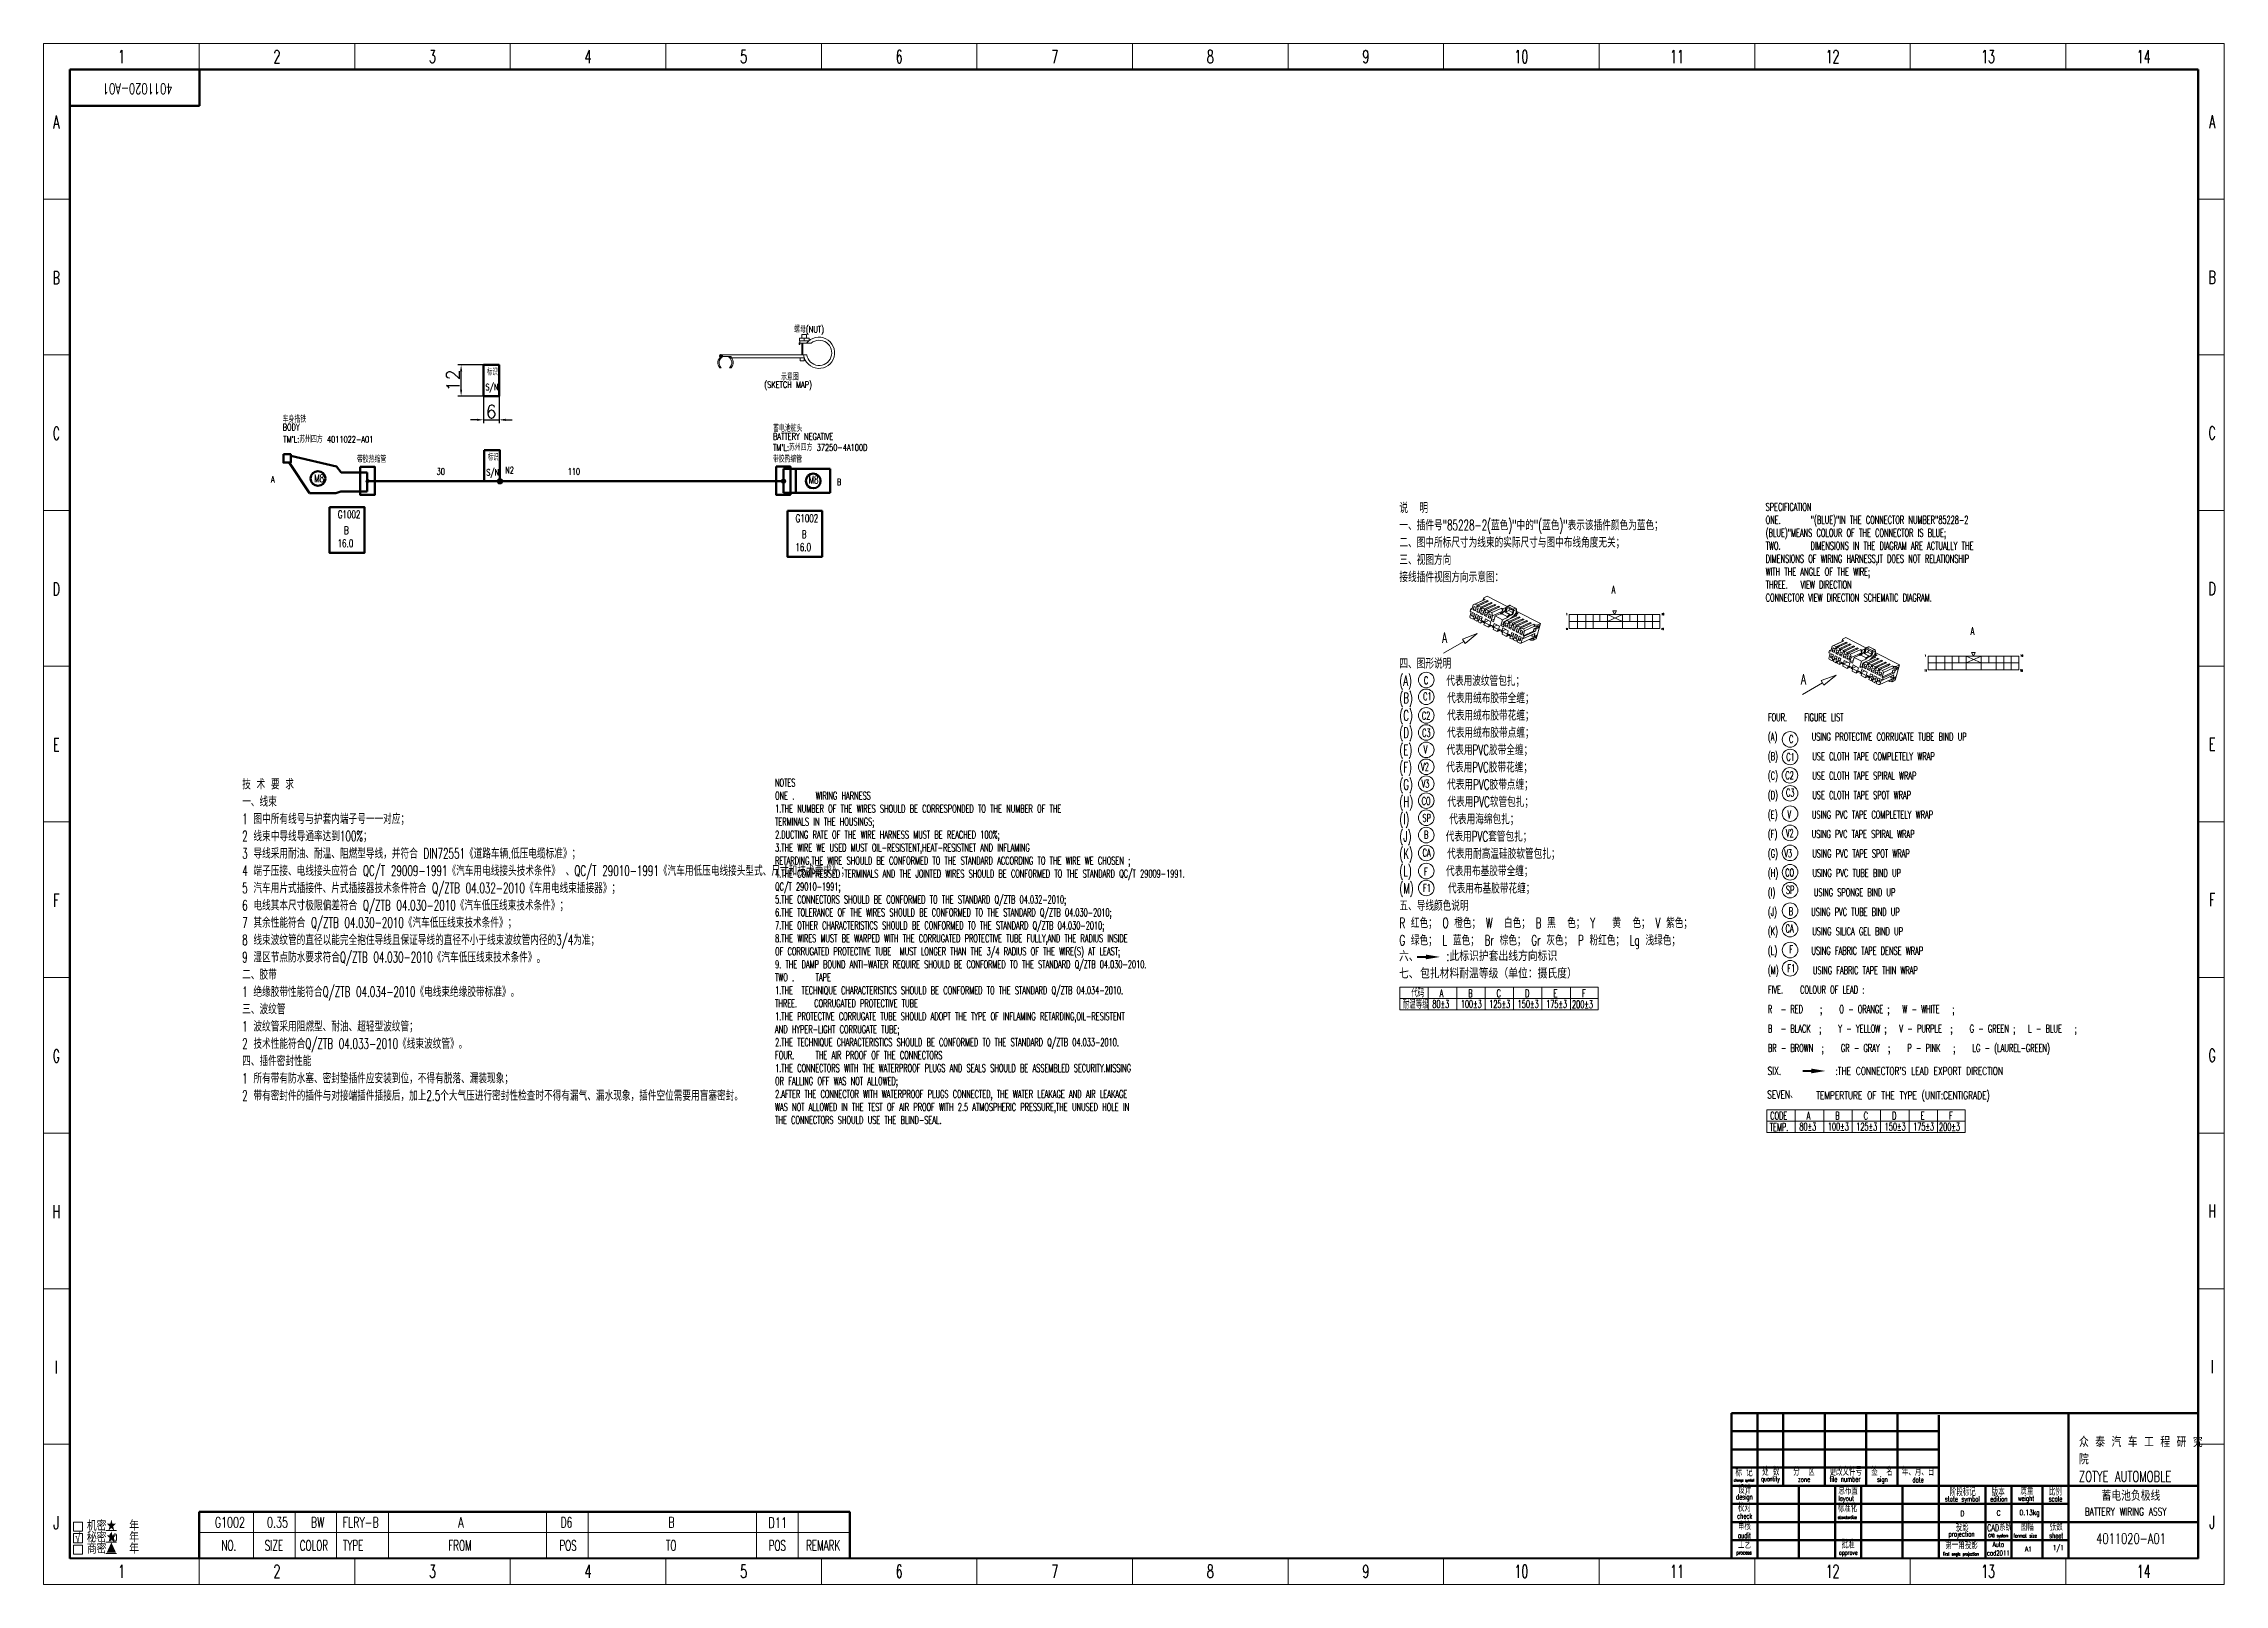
# Model space of a CAD drawing. Header units: millimetres. Extents: x 14 to 855, y -5 to 589.
import ezdxf
from ezdxf.enums import TextEntityAlignment as Align

# ---------------------------------------------------------------- set-up
doc = ezdxf.new("R2010")
doc.units = ezdxf.units.MM
for name, color, linetype, lineweight in [('0Filament', 7, 'Continuous', 20), ('2FRAME', 2, 'Continuous', 70), ('4CONTOUR', 4, 'Continuous', 50)]:
    doc.layers.add(name, color=color, linetype=linetype, lineweight=lineweight)
doc.styles.add('HZ', font='txt.shx', dxfattribs={"width": 0.618, "height": 2.5, "bigfont": 'hztxt.shx'})
doc.styles.get("Standard").update_dxf_attribs({"font": 'txt.shx', "height": 5})
doc.styles.add('样式 1', font='txt.shx', dxfattribs={"width": 0.7})
doc.dimstyles.new('ISO-25', dxfattribs={"dimtxt": 5, "dimasz": 2.5, "dimexe": 1.25, "dimexo": 0, "dimtad": 1, "dimtxsty": 'Standard', "dimcen": 2.5, "dimadec": 0, "dimazin": 0, "dimtfac": 1, "dimtmove": 0, "dimatfit": 3, "dimfxl": 0, "dimarcsym": 0})

msp = doc.modelspace()

# ---------------------------------------------------------------- texts
at = {"layer": '0Filament', "style": 'HZ', "width": 0.67}
for s, height, p in [('螺母(NUT)', 2.5, (303.38, 480.441)), ('(SKETCH MAP)', 2.5, (291.864, 459.163)), ('示意图', 2.5, (298.356, 462.072)), ('车身搭铁', 2.5, (106.107, 445.79)), ('BODY', 2.5, (106.107, 442.738)), ('蓄电池桩头', 2.5, (295.261, 442.263)), ('BATTERY NEGATIVE', 2.5, (295.261, 439.188)), ('M8', 3, (118.271, 423.254)), ('M8', 3, (308.994, 422.777)), ('G1002', 3, (127.384, 409.367)), ('G1002', 3, (303.949, 407.878)), ('16.0', 3, (127.292, 398.228)), ('B', 3, (129.78, 403.199)), ('16.0', 3, (303.857, 396.739)), ('B', 3, (306.345, 401.71))]:
    msp.add_text(s, height=height, dxfattribs=at).set_placement(p, align=Align.TOP_LEFT)
at = {"layer": '0Filament', "style": 'HZ'}
for s, height, width, p in [("TM'L:苏州四方 4011022-A01", 2.5, 0.67, (106.352, 435.566)), ("TM'L:苏州四方 37250-4A100D", 2.5, 0.67, (295.244, 432.413)), ('A', 2.5, 0.67, (101.535, 420.134)), ('30', 2.5, 0.67, (165.504, 423.155)), ('N2', 2.5, 0.67, (191.932, 423.679)), ('110', 2.5, 0.67, (216.057, 423.155)), ('B', 2.5, 0.67, (319.881, 419.135)), ('六、', 4, 0.7, (536.678, 235.565)), (':此标识护套出线方向标识', 4, 0.7, (554.937, 235.648)), ('七、', 4, 0.7, (536.678, 228.867)), ('包扎材料耐温等级（单位：摄氏度）', 4, 0.7, (544.794, 228.95)), ('SIX.', 3, 0.7, (678.854, 191.832)), (":THE CONNECTOR'S LEAD EXPORT DIRECTION", 3, 0.7, (705.023, 191.786)), ('SEVEN、', 3, 0.7, (678.685, 182.719)), ('TEMPERTURE OF THE TYPE (UNIT:CENTIGRADE)', 3, 0.7, (697.584, 182.449)), (' 机密★  年', 4, 0.7, (28.083, 16.027)), ('G1002', 4, 0.67, (79.958, 17.276)), ('0.35', 4, 0.67, (100.098, 17.276)), ('BW', 4, 0.67, (116.984, 17.276)), ('FLRY-B', 4, 0.67, (129.267, 17.276)), ('A', 4, 0.67, (173.842, 17.276)), ('B', 4, 0.67, (254.842, 17.276)), ('D11', 4, 0.7, (293.437, 17.153)), ('C', 2, 0.7, (767.201, 21.875)), ('0.13kg', 2, 0.7, (776.033, 22.078)), ('√', 4, 0.7, (26.088, 11.512)), (' 秘密★  年', 4, 0.7, (28.083, 11.563)), (' 商密▲  年', 4, 0.7, (28.083, 7.18)), (' 10', 2.7573, 0.7, (37.246, 12.054)), ('A1', 2, 0.67, (778.115, 8.024)), ('1/1', 2, 0.67, (788.804, 8.493))]:
    msp.add_text(s, height=height, dxfattribs=dict(at, width=width)).set_placement(p)
at = {"layer": '0Filament', "color": 0, "style": 'HZ', "width": 0.67}
for p in [(134.783, 430.343), (295.143, 430.428)]:
    msp.add_text('带胶热缩管', height=2.5, dxfattribs=at).set_placement(p, align=Align.TOP_LEFT)
at = {"layer": '0Filament', "ltscale": 0.43274, "style": 'HZ', "width": 0.67}
for s, height, p in [('11', 0.7024, (600.96, 363.312)), ('1', 0.702, (601.111, 369.086)), ('19', 0.7024, (637.822, 363.312)), ('10', 0.7024, (637.974, 369.086)), ('1', 0.702, (739.539, 353.092)), ('10', 0.7024, (776.402, 353.092)), ('11', 0.7024, (739.387, 347.318)), ('19', 0.7024, (776.25, 347.318))]:
    msp.add_text(s, height=height, dxfattribs=at).set_placement(p)
at = {"layer": '0Filament', "style": 'HZ'}
for s, insert, char_height, width, attachment_point in [('1', (43.896, 584.361), 5, 50, 5), ('2', (103.896, 584.361), 5, 50, 5), ('3', (163.896, 584.361), 5, 50, 5), ('4', (223.896, 584.361), 5, 50, 5), ('5', (283.896, 584.361), 5, 50, 5), ('6', (343.896, 584.361), 5, 50, 5), ('7', (403.896, 584.361), 5, 50, 5), ('8', (463.896, 584.361), 5, 50, 5), ('9', (523.896, 584.361), 5, 50, 5), ('10', (583.896, 584.361), 5, 50, 5), ('11', (643.896, 584.361), 5, 50, 5), ('12', (703.896, 584.361), 5, 50, 5), ('13', (763.896, 584.361), 5, 50, 5), ('14', (823.896, 584.361), 5, 50, 5), ('A', (18.793, 559.105), 5, 50, 5), ('A', (850.306, 559.295), 5, 50, 5), ('B', (18.793, 499.105), 5, 50, 5), ('B', (850.306, 499.295), 5, 50, 5), ('标识', (184.893, 463.964), 2.5, 11.60157, 1), ('S/N', (184.339, 458.214), 2.5, 11.60157, 1), ('C', (18.793, 439.105), 5, 50, 5), ('C', (850.306, 439.295), 5, 50, 5), ('标识', (185.202, 431.089), 2.5, 11.60157, 1), ('S/N', (184.648, 425.339), 2.5, 11.60157, 1), ('说  明\\P一、插件号"85228-2(蓝色)"中的"(蓝色)"表示该插件颜色为蓝色；\\P二、图中所标尺寸为线束的实际尺寸与图中布线角度无关；\\P三、视图方向\\P接线插件视图方向示意图：\\P\\P\\P\\P\\P四、图形说明\\P(A)      代表用波纹管包扎；\\P(B)      代表用绒布胶带全缠；\\P(C)      代表用绒布胶带花缠；\\P(D)      代表用绒布胶带点缠；\\P(E)      代表用PVC胶带全缠；\\P(F)      代表用PVC胶带花缠；\\P(G)      代表用PVC胶带点缠；\\P(H)      代表用PVC软管包扎；\\P(I)       代表用海绵包扎；\\P(J)      代表用PVC套管包扎；\\P(K)      代表用耐高温硅胶软管包扎；\\P(L)      代表用布基胶带全缠；\\P(M)      代表用布基胶带花缠；\\P五、导线颜色说明\\PR 红色； O 橙色； W  白色； B 黑  色； Y   黄  色； V 紫色；\\PG 绿色； L 蓝色； Br 棕色； Gr 灰色； P 粉红色； Lg 浅绿色； ', (536.829, 412.412), 4, 295.9853, 1), ('SPECIFICATION\\PONE.       "(BLUE)"IN THE CONNECTOR NUMBER"85228-2\\P(BLUE)"MEANS COLOUR OF THE CONNECTOR IS BLUE;\\PTWO.       DIMENSIONS IN THE DIAGRAM ARE ACTUALLY THE  \\PDIMENSIONS OF WIRING HARNESS,IT DOES NOT RELATIONSHIP\\PWITH THE ANGLE OF THE WIRE;\\PTHREE.   VIEW DIRECTION\\PCONNECTOR VIEW DIRECTION SCHEMATIC DIAGRAM.', (678.115, 412.27), 3, 276.6002, 1), ('D', (18.793, 379.105), 5, 50, 5), ('A ', (618.702, 380.387), 3, 150, 1), ('D', (850.306, 379.295), 5, 50, 5), ('A', (553.324, 362.31), 4, 18.7219, 1), ('A ', (757.13, 364.393), 3, 150, 1), ('C', (546.281, 345.395), 3, 150, 1), ('A', (691.752, 346.316), 4, 18.7219, 1), ('C1', (545.993, 339.212), 3, 150, 1), ('C2', (545.496, 331.769), 3, 150, 1), ('E', (18.793, 319.105), 5, 50, 5), ('C3', (545.608, 325.158), 3, 150, 1), ('C', (687.113, 322.755), 3, 150, 1), ('E', (850.306, 319.295), 5, 50, 5), ('V2', (545.176, 312.069), 3, 150, 1), ('V', (546.22, 318.735), 3, 150, 1), ('C1', (686.087, 315.862), 3, 150, 1), ('技 术 要 求 \\P一、线束\\P1 图中所有线号与护套内端子号一一对应；\\P2 线束中导线导通率达到100%；\\P3 导线采用耐油、耐温、阻燃型导线，并符合 DIN72551《道路车辆.低压电缆标准》；\\P4 端子压接、电线接头应符合 QC/T 29009-1991《汽车用电线接头技术条件》 、QC/T 29010-1991《汽车用低压电线接头型式、尺寸和技术要求》；\\P5 汽车用片式插接件、片式插接器技术条件符合 Q/ZTB 04.032-2010《车用电线束插接器》；\\P6 电线其本尺寸极限偏差符合 Q/ZTB 04.030-2010《汽车低压线束技术条件》；\\P7 其余性能符合 Q/ZTB 04.030-2010《汽车低压线束技术条件》；\\P8 线束波纹管的直径以能完全抱住导线且保证导线的直径不小于线束波纹管内径的3/4为准；\\P9 湿区节点防水要求符合Q/ZTB 04.030-2010《汽车低压线束技术条件》{\\fSimSun|b0|i0|c134|p2;。}\\P二、胶带\\P1 绝缘胶带性能符合Q/ZTB 04.034-2010《电线束绝缘胶带标准》。\\P三、波纹管     \\P1 波纹管采用阻燃型、耐油、超轻型波纹管；\\P2 技术性能符合Q/ZTB 04.033-2010《线束波纹管》。\\P四、插件密封性能\\P1 所有带有防水塞、密封垫插件应安装到位，不得有脱落、漏装现象；\\P2 带有密封件的插件与对接端插件插接后，加上2.5个大气压进行密封性检查时不得有漏气、漏水现象，插件空位需要用盲塞密封。', (90.493, 305.849), 4, 273.1739, 1), ('NOTES\\PONE .     WIRING HARNESS\\P1.THE NUMBER OF THE WIRES SHOULD BE CORRESPONDED TO THE NUMBER OF THE \\PTERMINALS IN THE HOUSINGS;\\P2.DUCTING RATE OF THE WIRE HARNESS MUST BE REACHED 100%;\\P3.THE WIRE WE USED MUST OIL-RESISTENT,HEAT-RESISTNET AND INFLAMING\\PRETARDING.THE WIRE SHOULD BE CONFORMED TO THE STANDARD ACCORDING TO THE WIRE WE CHOSEN ;\\P4.THE COMPRESSED TERMINALS AND THE JOINTED WIRES SHOULD BE CONFORMED TO THE STANDARD QC/T 29009-1991. \\PQC/T 29010-1991;\\P5.THE CONNECTORS SHOULD BE CONFORMED TO THE STANDARD Q/ZTB 04.032-2010;\\P6.THE TOLERANCE OF THE WIRES SHOULD BE CONFORMED TO THE STANDARD Q/ZTB 04.030-2010;\\P7.THE OTHER CHARACTERISTICS SHOULD BE CONFORMED TO THE STANDARD Q/ZTB 04.030-2010;\\P8.THE WIRES MUST BE WARPED WITH THE CORRUGATED PROTECTIVE TUBE FULLY,AND THE RADIUS INSIDE \\POF CORRUGATED PROTECTIVE TUBE  MUST LONGER THAN THE 3/4 RADIUS OF THE WIRE(S) AT LEAST;\\P9. THE DAMP BOUND ANTI-WATER REQUIRE SHOULD BE CONFORMED TO THE STANDARD Q/ZTB 04.030-2010. \\PTWO .     TAPE \\P1.THE  TECHNIQUE CHARACTERISTICS SHOULD BE CONFORMED TO THE STANDARD Q/ZTB 04.034-2010.\\PTHREE.    CORRUGATED PROTECTIVE TUBE\\P1.THE PROTECTIVE CORRUGATE TUBE SHOULD ADOPT THE TYPE OF INFLAMING RETARDING,OIL-RESISTENT\\PAND HYPER-LIGHT CORRUGATE TUBE;\\P2.THE TECHNIQUE CHARACTERISTICS SHOULD BE CONFORMED TO THE STANDARD Q/ZTB 04.033-2010.\\PFOUR.     THE AIR PROOF OF THE CONNECTORS\\P1.THE CONNECTORS WITH THE WATERPROOF PLUGS AND SEALS SHOULD BE ASSEMBLED SECURITY.MISSING \\POR FALLING OFF WAS NOT ALLOWED;\\P2.AFTER THE CONNECTOR WITH WATERPROOF PLUGS CONNECTED, THE WATER LEAKAGE AND AIR LEAKAGE \\PWAS NOT ALLOWED IN THE TEST OF AIR PROOF WITH 2.5 ATMOSPHERIC PRESSURE,THE UNUSED HOLE IN\\PTHE CONNECTORS SHOULD USE THE BLIND-SEAL.           \\P ', (296.023, 305.914), 3, 355.2551, 1), ('V3', (545.368, 305.53), 3, 150, 1), ('C2', (685.701, 308.772), 3, 150, 1), ('CO', (545.421, 298.886), 3, 150, 1), ('C3', (685.955, 302.115), 3, 150, 1), ('SP', (545.707, 292.297), 3, 150, 1), ('V2', (685.88, 286.466), 3, 150, 1), ('V', (686.516, 293.673), 3, 150, 1), ('CA', (545.774, 278.936), 3, 150, 1), ('B', (546.381, 285.861), 3, 150, 1), ('V3', (685.276, 278.681), 3, 150, 1), ('F', (546.324, 271.651), 3, 150, 1), ('CO', (685.655, 271.3), 3, 150, 1), ('F', (18.793, 259.105), 5, 50, 5), ('F1', (545.955, 265.313), 3, 150, 1), ('SP', (685.931, 264.64), 3, 150, 1), ('F', (850.306, 259.295), 5, 50, 5), ('B', (686.993, 256.386), 3, 150, 1), ('CA', (685.774, 249.732), 3, 150, 1), ('F', (687.22, 241.678), 3, 150, 1), ('F1', (686.503, 234.403), 3, 150, 1), ('耐温等级', (538.132, 220.378), 3, 18.7219, 1), ('代码', (541.422, 224.762), 3, 18.7219, 1), ('80±3', (549.541, 220.597), 3, 18.7219, 1), ('A', (552.392, 224.762), 3, 18.7219, 1), ('100±3', (560.511, 220.597), 3, 18.7219, 1), ('B', (563.362, 224.762), 3, 18.7219, 1), ('125±3', (571.481, 220.597), 3, 18.7219, 1), ('C', (574.332, 224.762), 3, 18.7219, 1), ('150±3', (582.451, 220.597), 3, 18.7219, 1), ('D', (585.302, 224.762), 3, 18.7219, 1), ('175±3', (593.42, 220.597), 3, 18.7219, 1), ('E', (596.271, 224.762), 3, 18.7219, 1), ('200±3', (603.404, 220.487), 3, 18.7219, 1), ('F', (607.241, 224.762), 3, 18.7219, 1), ('G', (18.793, 199.105), 5, 50, 5), ('G', (850.306, 199.295), 5, 50, 5), ('CODE', (679.886, 177.532), 3, 18.7219, 1), ('A', (693.956, 177.532), 3, 18.7219, 1), ('B', (704.926, 177.532), 3, 18.7219, 1), ('C', (715.896, 177.532), 3, 18.7219, 1), ('D', (726.866, 177.532), 3, 18.7219, 1), ('E', (737.836, 177.532), 3, 18.7219, 1), ('F', (748.806, 177.532), 3, 18.7219, 1), ('TEMP.', (679.696, 173.148), 3, 18.7219, 1), ('80{\\F|c134;±3}', (691.105, 173.367), 3, 18.7219, 1), ('100±3', (702.075, 173.367), 3, 18.7219, 1), ('125±3', (713.045, 173.367), 3, 18.7219, 1), ('150±3', (724.015, 173.367), 3, 18.7219, 1), ('175±3', (734.985, 173.367), 3, 18.7219, 1), ('200±3', (744.968, 173.258), 3, 18.7219, 1), ('H', (18.793, 139.105), 5, 50, 5), ('H', (850.306, 139.295), 5, 50, 5), ('I', (18.793, 79.105), 5, 50, 5), ('I', (850.306, 79.295), 5, 50, 5), ('{\\C7;change symbol}', (669.782, 35.376), 1, 10, 5), ('{\\C7;标 记}', (669.782, 38.516), 3, 10, 5), ('{\\C7;quantity}', (679.953, 35.724), 1.8, 10, 5), ('处 数', (680.077, 38.764), 3, 10, 5), ('分  区', (692.896, 38.754), 3, 16, 5), ('{\\C7;zone}', (692.909, 35.861), 2, 16, 5), ('{\\C7;file number}', (708.708, 35.939), 2, 16, 5), ('更改文件号', (708.986, 38.764), 3, 16, 5), ('签  名', (722.986, 38.764), 3, 12, 5), ('{\\C7;sign}', (723.139, 35.553), 2, 12, 5), ('年、月、日', (736.896, 38.754), 3, 16, 5), ('{\\C7;date}', (736.896, 35.683), 2, 16, 5), ('{\\C7;design}', (669.896, 28.789), 2, 10, 5), ('校对', (669.896, 24.92), 3, 10, 5), ('设计', (670.026, 31.814), 3, 10, 5), ('{\\C7;layout}', (706.179, 29.536), 2, 10, 1), ('标准化', (709.644, 24.704), 3, 10, 5), ('总布置', (709.896, 31.513), 3, 10, 5), ('{\\C7;state symbol}', (753.965, 27.979), 2, 18, 5), ('阶段标记', (754.152, 30.916), 3, 26, 5), ('{\\C7;edition}', (768.053, 28.298), 2, 10, 5), ('版本', (767.811, 29.318), 3, 9.7219, 8), ('{\\C7;weight}', (775.379, 29.55), 2, 11.6956, 1), ('{\\C7;质量}', (778.876, 31.478), 3, 11.575, 5), ('{\\C7;scale}', (789.896, 28.334), 2, 10, 5), ('比例', (789.848, 31.116), 3, 12, 5), ('{\\W0.7;蓄电池负极线}', (818.994, 29.574), 4, 50, 5), ('J', (18.793, 19.105), 5, 50, 5), ('{\\C7;check}', (670.01, 21.696), 2, 10, 5), ('审核', (669.896, 17.805), 3, 10, 5), ('{\\C7;standardize}', (709.61, 21.23), 1.25, 10, 5), ('{\\C7;投影}', (753.896, 17.405), 3, 18, 5), ('{\\W0.7;D}', (753.987, 22.701), 2, 6.4657, 5), ('{\\C7;CAD\\H1.2x;系统}', (768.338, 17.405), 2.5, 9.9289, 5), ('图幅', (778.958, 17.557), 3, 12, 5), ('{\\C7;张数}', (790.178, 17.552), 3, 10.2521, 5), ('{\\W0.7;BATTERY WIRING ASSY}', (801.179, 24.914), 3, 45.02487, 1), ('J', (850.306, 19.295), 5, 50, 5), ('NO.', (82.477, 12.392), 4, 21, 1), ('SIZE', (99.185, 12.392), 4, 21, 1), ('COLOR', (112.694, 12.392), 4, 21, 1), ('TYPE', (129.383, 12.392), 4, 21, 1), ('FROM', (169.982, 12.392), 4, 21, 1), ('POS', (212.835, 12.392), 4, 21, 1), ('TO', (253.949, 12.392), 4, 21, 1), ('POS', (293.556, 12.392), 4, 21, 1), ('REMARK', (307.992, 12.392), 4, 21, 1), ('{\\C7;audit}', (669.896, 14.216), 2, 10, 5), ('工艺', (669.896, 10.679), 3, 10, 5), ('批准', (709.896, 10.739), 3, 10, 5), ('第一角投影', (753.661, 10.443), 3, 18, 5), ('{\\C7;projection}', (753.668, 14.46), 2, 18.4458, 5), ('{\\C7;Auto\\Pcad2011 }', (767.835, 9.112), 2, 9.2394, 5), ('{\\C7;CAD system}', (767.856, 13.96), 1.25, 9.2394, 5), ('{\\C7;format size}', (773.693, 14.886), 1.5, 12, 1), ('{\\C7;sheet}', (790.178, 14.175), 2, 10.4886, 5), ('{\\W0.7;4011020-A01}', (819.027, 13.04), 4, 50, 5), ('1', (43.896, 0.38), 5, 50, 5), ('2', (103.896, 0.38), 5, 50, 5), ('3', (163.896, 0.38), 5, 50, 5), ('4', (223.896, 0.38), 5, 50, 5), ('5', (283.896, 0.38), 5, 50, 5), ('6', (343.896, 0.38), 5, 50, 5), ('7', (403.896, 0.38), 5, 50, 5), ('8', (463.896, 0.38), 5, 50, 5), ('9', (523.896, 0.38), 5, 50, 5), ('10', (583.896, 0.38), 5, 50, 5), ('11', (643.896, 0.38), 5, 50, 5), ('{\\C7;process}', (669.771, 7.369), 1.5, 10, 5), ('12', (703.896, 0.38), 5, 50, 5), ('{\\C7;approve}', (709.964, 7.353), 1.8, 10, 5), ('first angle projection', (753.422, 6.902), 1.25, 18, 5), ('13', (763.896, 0.38), 5, 50, 5), ('14', (823.896, 0.38), 5, 50, 5)]:
    msp.add_mtext(s, dxfattribs=dict(at, insert=insert, char_height=char_height, width=width, attachment_point=attachment_point))
at = {"layer": '0Filament', "insert": (50.177, 571.938), "char_height": 4, "width": 60, "attachment_point": 5, "rotation": 180, "style": 'HZ'}
msp.add_mtext('{\\W0.7;4011020-A01}', dxfattribs=at)
at = {"layer": '0Filament', "insert": (678.974, 331.146), "char_height": 3, "width": 179.02889, "attachment_point": 1, "line_spacing_factor": 1.5, "style": 'HZ'}
msp.add_mtext('FOUR.    FIGURE LIST\\P(A)        USING PROTECTIVE CORRUGATE TUBE BIND UP\\P(B)        USE CLOTH TAPE COMPLETELY WRAP\\P(C)        USE CLOTH TAPE SPIRAL WRAP \\P(D)        USE CLOTH TAPE SPOT WRAP \\P(E)        USING PVC TAPE COMPLETELY WRAP \\P(F)        USING PVC TAPE SPIRAL WRAP \\P(G)        USING PVC TAPE SPOT WRAP \\P(H)        USING PVC TUBE BIND UP \\P(I)         USING SPONGE BIND UP \\P(J)        USING PVC TUBE BIND UP\\P(K)        USING SILICA GEL BIND UP\\P(L)        USING FABRIC TAPE DENSE WRAP\\P(M)        USING FABRIC TAPE THIN WRAP\\PFIVE.    COLOUR OF LEAD : \\PR  - RED    ;    O - ORANGE ;   W - WHITE   ;\\PB  - BLACK  ;    Y - YELLOW ;   V - PURPLE  ;    G - GREEN ;   L - BLUE   ; \\PBR - BROWN  ;    GR - GRAY  ;    P - PINK   ;    LG - (LAUREL-GREEN)', dxfattribs=at)
at = {"layer": '0Filament', "color": 1, "lineweight": 30, "insert": (798.944, 52.298), "char_height": 4, "width": 50, "attachment_point": 1, "style": '样式 1'}
msp.add_mtext('{\\Ftxt,hztxt|c134;众 泰 汽 车 工 程 研 究 院}\\PZOTYE AUTOMOBLE', dxfattribs=at)
at = {"layer": '0Filament', "insert": (213.414, 21.269), "char_height": 4, "attachment_point": 1, "style": 'HZ'}
msp.add_mtext('{\\Ftxt.shx|c0;D6}', dxfattribs=at)

# ---------------------------------------------------------------- blocks, each defined once
blk = doc.blocks.new('*D1')
at = {"layer": '0Filament', "color": 0, "lineweight": -2, "transparency": 16777216}
for p, q in [((183.56, 453.51), (183.56, 443.09)), ((189.56, 453.51), (189.56, 443.09)), ((181.06, 444.34), (178.56, 444.34)), ((183.56, 444.34), (189.56, 444.34)), ((192.06, 444.34), (194.56, 444.34))]:
    blk.add_line(p, q, dxfattribs=at)
at = {"layer": '0Filament', "color": 0, "transparency": 16777216}
for points in [[(181.06, 444.76), (181.06, 443.92), (183.56, 444.34)], [(192.06, 444.76), (192.06, 443.92), (189.56, 444.34)]]:
    blk.add_solid(points, dxfattribs=at)
at = {"layer": 'Defpoints', "color": 0, "transparency": 16777216}
for p in [(183.56, 453.51), (189.56, 453.51), (189.56, 444.34)]:
    blk.add_point(p, dxfattribs=at)
at = {"layer": '0Filament', "color": 0, "transparency": 16777216, "insert": (186.56, 447.47), "char_height": 5, "attachment_point": 5}
blk.add_mtext('6', dxfattribs=at)
blk = doc.blocks.new('*D2')
at = {"layer": '0Filament', "color": 0, "lineweight": -2, "transparency": 16777216}
for p, q in [((183.56, 465.51), (173.68, 465.51)), ((174.93, 456.01), (174.93, 463.01)), ((183.56, 453.51), (173.68, 453.51))]:
    blk.add_line(p, q, dxfattribs=at)
at = {"layer": '0Filament', "color": 0, "transparency": 16777216}
for points in [[(174.51, 463.01), (175.35, 463.01), (174.93, 465.51)], [(174.51, 456.01), (175.35, 456.01), (174.93, 453.51)]]:
    blk.add_solid(points, dxfattribs=at)
at = {"layer": 'Defpoints', "color": 0, "transparency": 16777216}
for p in [(174.93, 465.51), (183.56, 465.51), (183.56, 453.51)]:
    blk.add_point(p, dxfattribs=at)
at = {"layer": '0Filament', "color": 0, "transparency": 16777216, "insert": (171.81, 459.51), "char_height": 5, "attachment_point": 5, "rotation": 90}
blk.add_mtext('12', dxfattribs=at)

# ---------------------------------------------------------------- dimensions: what is measured, and where the dimension line sits
at = {"layer": '0Filament'}
dim = msp.add_linear_dim(base=(174.931, 465.51), p1=(183.562, 453.51), p2=(183.562, 465.51), angle=90, dimstyle='ISO-25', dxfattribs=at)
dim.commit()
dim.dimension.update_dxf_attribs({"geometry": '*D2', "text_midpoint": (171.806, 459.51)})
dim = msp.add_linear_dim(base=(189.562, 444.341), p1=(183.562, 453.51), p2=(189.562, 453.51), dimstyle='ISO-25', dxfattribs=at)
dim.commit()
dim.dimension.update_dxf_attribs({"geometry": '*D1', "text_midpoint": (186.562, 444.341), "dimtype": 160})

# ---------------------------------------------------------------- hatches: boundary and pattern name
at = {"layer": '0Filament'}
h = msp.add_hatch(color=256, dxfattribs=at)
edge = h.paths.add_edge_path()
edge.add_arc((275.11, 468.95), 0.581, 0, 360)
h = msp.add_hatch(color=256, dxfattribs=at)
edge = h.paths.add_edge_path()
edge.add_arc((275.162, 468.915), 0.581, 0, 360)
h = msp.add_hatch(color=256, dxfattribs=at)
edge = h.paths.add_edge_path()
edge.add_arc((275.19, 468.95), 0.581, 0, 360)
h = msp.add_hatch(color=256, dxfattribs=at)
edge = h.paths.add_edge_path()
edge.add_arc((138.795, 420.739), 0.581, 0, 360)
h = msp.add_hatch(color=256, dxfattribs=at)
edge = h.paths.add_edge_path()
edge.add_arc((138.848, 420.704), 0.581, 0, 360)
h = msp.add_hatch(color=256, dxfattribs=at)
edge = h.paths.add_edge_path()
edge.add_arc((138.875, 420.739), 0.581, 0, 360)
h = msp.add_hatch(color=256, dxfattribs=at)
edge = h.paths.add_edge_path()
edge.add_arc((189.911, 420.635), 1, 0, 360)
for points in [[(298.593, 421.35), (298.593, 420.02), (298.318, 420.685)], [(299.258, 421.626), (298.593, 421.35), (298.593, 420.02)], [(299.258, 421.626), (299.258, 419.745), (298.593, 420.02)], [(298.845, 421.107), (298.845, 420.276), (298.673, 420.692)], [(298.845, 421.107), (298.845, 420.276), (298.673, 420.692)], [(298.845, 421.107), (298.845, 420.276), (298.673, 420.692)], [(298.845, 421.107), (298.845, 420.276), (298.673, 420.692)], [(299.261, 421.279), (298.845, 421.107), (298.845, 420.276)], [(299.261, 421.279), (299.261, 420.104), (298.845, 420.276)], [(299.261, 421.279), (298.845, 421.107), (298.845, 420.276)], [(299.261, 421.279), (299.261, 420.104), (298.845, 420.276)], [(299.261, 421.279), (298.845, 421.107), (298.845, 420.276)], [(299.261, 421.279), (299.261, 420.104), (298.845, 420.276)], [(299.261, 421.279), (298.845, 421.107), (298.845, 420.276)], [(299.261, 421.279), (299.261, 420.104), (298.845, 420.276)], [(299.923, 421.35), (299.258, 421.626), (299.258, 419.745)], [(299.923, 421.35), (299.923, 420.02), (299.258, 419.745)], [(299.677, 421.107), (299.261, 421.279), (299.261, 420.104)], [(299.677, 421.107), (299.261, 421.279), (299.261, 420.104)], [(299.677, 421.107), (299.261, 421.279), (299.261, 420.104)], [(299.677, 421.107), (299.261, 421.279), (299.261, 420.104)], [(299.677, 421.107), (299.677, 420.276), (299.261, 420.104)], [(299.677, 421.107), (299.677, 420.276), (299.261, 420.104)], [(299.677, 421.107), (299.677, 420.276), (299.261, 420.104)], [(299.677, 421.107), (299.677, 420.276), (299.261, 420.104)], [(299.849, 420.692), (299.677, 421.107), (299.677, 420.276)], [(299.849, 420.692), (299.677, 421.107), (299.677, 420.276)], [(299.849, 420.692), (299.677, 421.107), (299.677, 420.276)], [(299.849, 420.692), (299.677, 421.107), (299.677, 420.276)], [(300.199, 420.685), (299.923, 421.35), (299.923, 420.02)], [(547.088, 237.609), (543.682, 237.609), (543.682, 236.833), (547.088, 236.833)], [(695.777, 193.649), (692.371, 193.649), (692.371, 192.873), (695.777, 192.873)]]:
    msp.add_hatch(color=256, dxfattribs=at).paths.add_polyline_path(points)

# ---------------------------------------------------------------- linework, layer by layer
for p, q in [((13.896, 589.371), (13.896, -4.629)), ((854.896, 589.371), (13.896, 589.371)), ((73.896, 589.371), (73.896, 579.352)), ((133.896, 589.371), (133.896, 579.352)), ((193.896, 589.371), (193.896, 579.352)), ((253.896, 589.371), (253.896, 579.352)), ((313.896, 589.371), (313.896, 579.352)), ((313.896, 589.371), (313.896, 579.352)), ((373.896, 589.371), (373.896, 579.352)), ((433.896, 589.371), (433.896, 579.352)), ((493.896, 589.371), (493.896, 579.352)), ((553.896, 589.371), (553.896, 579.352)), ((613.896, 589.371), (613.896, 579.352)), ((673.896, 589.371), (673.896, 579.352)), ((733.896, 589.371), (733.896, 579.352)), ((793.896, 589.371), (793.896, 579.352)), ((793.896, 589.371), (793.896, 579.352)), ((854.896, 589.371), (854.896, -4.629)), ((13.896, 529.371), (24.065, 529.371)), ((855.036, 529.371), (844.896, 529.371)), ((305.627, 474.17), (305.372, 473.884)), ((305.372, 473.884), (305.372, 473.357)), ((305.372, 473.357), (305.616, 473.357)), ((305.429, 475.824), (309.152, 475.824)), ((305.429, 475.824), (305.429, 474.847)), ((305.429, 474.847), (309.152, 474.847)), ((305.616, 473.357), (305.616, 473.883)), ((305.616, 473.881), (309.957, 473.881)), ((305.628, 474.842), (305.628, 474.174)), ((306.383, 473.864), (306.383, 469.388)), ((306.387, 477.235), (308.199, 477.235)), ((306.387, 477.212), (306.387, 475.824)), ((306.756, 473.864), (306.756, 469.357)), ((307.269, 475.824), (307.269, 474.848)), ((308.199, 475.824), (308.199, 477.235)), ((309.158, 475.823), (309.158, 474.846)), ((24.065, 469.371), (13.92, 469.371)), ((274.421, 464.836), (274.949, 464.836)), ((274.746, 464.434), (275.274, 464.434)), ((275.155, 469.356), (308.313, 469.356)), ((275.155, 469.356), (275.155, 468.697)), ((275.155, 468.697), (279.146, 468.697)), ((278.479, 464.425), (279.129, 464.433)), ((278.794, 464.799), (279.438, 464.796)), ((279.146, 468.697), (279.146, 468.225)), ((279.146, 468.225), (307.235, 468.225)), ((305.68, 467.058), (305.68, 468.221)), ((305.68, 467.058), (307.285, 467.058)), ((307.279, 468.225), (307.279, 467.058)), ((844.867, 469.371), (855.012, 469.371)), ((298.318, 420.685), (298.593, 421.35)), ((298.318, 420.685), (298.593, 421.35)), ((298.593, 420.02), (298.318, 420.685)), ((298.593, 420.02), (298.318, 420.685)), ((298.593, 420.02), (299.258, 421.626)), ((298.593, 420.02), (299.258, 421.626)), ((299.258, 421.626), (298.593, 421.35)), ((299.258, 421.626), (298.593, 421.35)), ((298.593, 421.35), (298.593, 420.02)), ((298.593, 421.35), (298.593, 420.02)), ((298.593, 421.35), (298.593, 421.35)), ((298.673, 420.692), (298.845, 421.107)), ((298.673, 420.692), (298.845, 421.107)), ((298.673, 420.692), (298.845, 421.107)), ((298.673, 420.692), (298.845, 421.107)), ((298.673, 420.692), (298.845, 421.107)), ((298.673, 420.692), (298.845, 421.107)), ((298.673, 420.692), (298.845, 421.107)), ((298.673, 420.692), (298.845, 421.107)), ((298.845, 420.276), (298.673, 420.692)), ((298.845, 420.276), (298.673, 420.692)), ((298.845, 420.276), (298.673, 420.692)), ((298.845, 420.276), (298.673, 420.692)), ((298.845, 420.276), (298.673, 420.692)), ((298.845, 420.276), (298.673, 420.692)), ((298.845, 420.276), (298.673, 420.692)), ((298.845, 420.276), (298.673, 420.692)), ((298.845, 420.276), (299.261, 421.279)), ((298.845, 420.276), (299.261, 421.279)), ((298.845, 420.276), (299.261, 421.279)), ((298.845, 420.276), (299.261, 421.279)), ((298.845, 420.276), (299.261, 421.279)), ((298.845, 420.276), (299.261, 421.279)), ((298.845, 420.276), (299.261, 421.279)), ((298.845, 420.276), (299.261, 421.279)), ((299.261, 421.279), (298.845, 421.107)), ((299.261, 421.279), (298.845, 421.107)), ((299.261, 421.279), (298.845, 421.107)), ((299.261, 421.279), (298.845, 421.107)), ((299.261, 421.279), (298.845, 421.107)), ((299.261, 421.279), (298.845, 421.107)), ((299.261, 421.279), (298.845, 421.107)), ((299.261, 421.279), (298.845, 421.107)), ((298.845, 421.107), (298.845, 420.276)), ((298.845, 421.107), (298.845, 420.276)), ((298.845, 421.107), (298.845, 420.276)), ((298.845, 421.107), (298.845, 420.276)), ((298.845, 421.107), (298.845, 420.276)), ((298.845, 421.107), (298.845, 420.276)), ((298.845, 421.107), (298.845, 420.276)), ((298.845, 421.107), (298.845, 420.276)), ((298.845, 421.107), (298.845, 421.107)), ((298.845, 421.107), (298.845, 421.107)), ((298.845, 421.107), (298.845, 421.107)), ((298.845, 421.107), (298.845, 421.107)), ((299.258, 421.626), (299.258, 419.745)), ((299.258, 421.626), (299.258, 419.745)), ((299.258, 421.626), (299.258, 421.626)), ((299.258, 421.626), (299.258, 421.626)), ((299.923, 421.35), (299.258, 421.626)), ((299.923, 421.35), (299.258, 421.626)), ((299.258, 419.745), (299.923, 421.35)), ((299.258, 419.745), (299.923, 421.35)), ((299.261, 421.279), (299.261, 420.104)), ((299.261, 421.279), (299.261, 420.104)), ((299.261, 421.279), (299.261, 420.104)), ((299.261, 421.279), (299.261, 420.104)), ((299.261, 421.279), (299.261, 420.104)), ((299.261, 421.279), (299.261, 420.104)), ((299.261, 421.279), (299.261, 420.104)), ((299.261, 421.279), (299.261, 420.104)), ((299.677, 421.107), (299.261, 421.279)), ((299.261, 421.279), (299.261, 421.279)), ((299.261, 421.279), (299.261, 421.279)), ((299.677, 421.107), (299.261, 421.279)), ((299.677, 421.107), (299.261, 421.279)), ((299.261, 421.279), (299.261, 421.279)), ((299.261, 421.279), (299.261, 421.279)), ((299.677, 421.107), (299.261, 421.279)), ((299.677, 421.107), (299.261, 421.279)), ((299.261, 421.279), (299.261, 421.279)), ((299.261, 421.279), (299.261, 421.279)), ((299.677, 421.107), (299.261, 421.279)), ((299.677, 421.107), (299.261, 421.279)), ((299.261, 421.279), (299.261, 421.279)), ((299.261, 421.279), (299.261, 421.279)), ((299.677, 421.107), (299.261, 421.279)), ((299.261, 420.104), (299.677, 421.107)), ((299.261, 420.104), (299.677, 421.107)), ((299.261, 420.104), (299.677, 421.107)), ((299.261, 420.104), (299.677, 421.107)), ((299.261, 420.104), (299.677, 421.107)), ((299.261, 420.104), (299.677, 421.107)), ((299.261, 420.104), (299.677, 421.107)), ((299.261, 420.104), (299.677, 421.107)), ((299.677, 421.107), (299.677, 420.276)), ((299.677, 421.107), (299.677, 420.276)), ((299.677, 421.107), (299.677, 420.276)), ((299.677, 421.107), (299.677, 420.276)), ((299.677, 421.107), (299.677, 420.276)), ((299.677, 421.107), (299.677, 420.276)), ((299.677, 421.107), (299.677, 420.276)), ((299.677, 421.107), (299.677, 420.276)), ((299.849, 420.692), (299.677, 421.107)), ((299.849, 420.692), (299.677, 421.107)), ((299.849, 420.692), (299.677, 421.107)), ((299.849, 420.692), (299.677, 421.107)), ((299.849, 420.692), (299.677, 421.107)), ((299.849, 420.692), (299.677, 421.107)), ((299.849, 420.692), (299.677, 421.107)), ((299.677, 421.107), (299.677, 421.107)), ((299.677, 421.107), (299.677, 421.107)), ((299.677, 421.107), (299.677, 421.107)), ((299.677, 421.107), (299.677, 421.107)), ((299.677, 421.107), (299.677, 421.107)), ((299.677, 421.107), (299.677, 421.107)), ((299.677, 421.107), (299.677, 421.107)), ((299.677, 421.107), (299.677, 421.107)), ((299.677, 420.276), (299.849, 420.692)), ((299.677, 420.276), (299.849, 420.692)), ((299.677, 420.276), (299.849, 420.692)), ((299.677, 420.276), (299.849, 420.692)), ((299.677, 420.276), (299.849, 420.692)), ((299.677, 420.276), (299.849, 420.692)), ((299.849, 420.692), (299.849, 420.692)), ((299.849, 420.692), (299.849, 420.692)), ((299.849, 420.692), (299.849, 420.692)), ((299.849, 420.692), (299.849, 420.692)), ((300.199, 420.685), (299.923, 421.35)), ((299.923, 421.35), (299.923, 420.02)), ((299.923, 421.35), (299.923, 420.02)), ((300.199, 420.685), (299.923, 421.35)), ((299.923, 421.35), (299.923, 421.35)), ((299.923, 421.35), (299.923, 421.35)), ((299.923, 420.02), (300.199, 420.685)), ((299.923, 420.02), (300.199, 420.685)), ((300.199, 420.685), (300.199, 420.685)), ((299.258, 419.745), (298.593, 420.02)), ((299.258, 419.745), (298.593, 420.02)), ((299.261, 420.104), (298.845, 420.276)), ((299.261, 420.104), (298.845, 420.276)), ((299.261, 420.104), (298.845, 420.276)), ((299.261, 420.104), (298.845, 420.276)), ((299.261, 420.104), (298.845, 420.276)), ((299.261, 420.104), (298.845, 420.276)), ((299.261, 420.104), (298.845, 420.276)), ((299.261, 420.104), (298.845, 420.276)), ((299.923, 420.02), (299.258, 419.745)), ((299.923, 420.02), (299.258, 419.745)), ((299.677, 420.276), (299.261, 420.104)), ((299.677, 420.276), (299.261, 420.104)), ((299.677, 420.276), (299.261, 420.104)), ((299.677, 420.276), (299.261, 420.104)), ((299.677, 420.276), (299.261, 420.104)), ((299.677, 420.276), (299.261, 420.104)), ((299.677, 420.276), (299.261, 420.104)), ((299.677, 420.276), (299.261, 420.104)), ((13.896, 409.371), (24.065, 409.371)), ((855.036, 409.371), (844.867, 409.371)), ((581.908, 370.605), (591.299, 365.809)), ((561.144, 359.784), (566.84, 361.918)), ((566.84, 361.918), (562.144, 358.052)), ((561.144, 359.784), (562.144, 358.052)), ((720.335, 354.612), (729.727, 349.816)), ((24.065, 349.371), (13.92, 349.371)), ((699.572, 343.79), (705.268, 345.924)), ((705.268, 345.924), (700.572, 342.058)), ((844.867, 349.371), (855.012, 349.371)), ((699.572, 343.79), (700.572, 342.058)), ((13.896, 289.371), (24.065, 289.371)), ((855.036, 289.371), (844.867, 289.371)), ((24.065, 229.371), (13.92, 229.371)), ((844.867, 229.371), (855.012, 229.371)), ((536.982, 216.829), (536.982, 225.597)), ((536.982, 225.597), (613.52, 225.597)), ((536.982, 221.213), (613.52, 221.213)), ((547.952, 216.829), (547.952, 225.597)), ((558.922, 216.829), (558.922, 225.597)), ((569.892, 216.829), (569.892, 225.597)), ((580.862, 216.829), (580.862, 225.597)), ((591.832, 216.829), (591.832, 225.597)), ((602.802, 216.829), (602.802, 225.597)), ((613.52, 225.597), (613.52, 216.829)), ((613.52, 216.829), (536.982, 216.829)), ((678.547, 169.599), (678.547, 178.367)), ((678.547, 178.367), (755.084, 178.367)), ((689.517, 169.599), (689.517, 178.367)), ((700.487, 169.599), (700.487, 178.367)), ((711.456, 169.599), (711.456, 178.367)), ((722.426, 169.599), (722.426, 178.367)), ((733.396, 169.599), (733.396, 178.367)), ((744.366, 169.599), (744.366, 178.367)), ((755.084, 178.367), (755.084, 169.599)), ((13.896, 169.371), (24.065, 169.371)), ((678.547, 173.983), (755.084, 173.983)), ((755.084, 169.599), (678.547, 169.599)), ((855.036, 169.371), (844.867, 169.371)), ((24.065, 109.371), (13.92, 109.371)), ((844.867, 109.371), (855.012, 109.371)), ((13.896, 49.371), (24.065, 49.371)), ((855.036, 49.371), (844.867, 49.371)), ((25.413, 19.383), (28.913, 19.383)), ((25.413, 15.883), (25.413, 19.383)), ((28.913, 19.383), (28.913, 15.883)), ((94.896, 23.39), (94.896, 5.39)), ((110.896, 23.39), (110.896, 5.39)), ((126.896, 5.39), (126.896, 23.39)), ((146.879, 5.39), (146.879, 23.39)), ((207.896, 5.39), (207.896, 23.39)), ((223.896, 5.39), (223.896, 23.39)), ((288.896, 5.39), (288.896, 23.39)), ((304.896, 23.39), (304.896, 5.39)), ((28.913, 15.883), (25.413, 15.883)), ((25.413, 11.419), (25.413, 14.919)), ((25.413, 14.919), (28.913, 14.919)), ((28.913, 11.419), (25.413, 11.419)), ((25.413, 7.036), (25.413, 10.536)), ((25.413, 10.536), (28.913, 10.536)), ((28.913, 14.919), (28.913, 11.419)), ((28.913, 10.536), (28.913, 7.036)), ((37.899, 16.097), (42.005, 16.097)), ((37.899, 11.633), (42.005, 11.633)), ((73.896, 15.39), (324.896, 15.39)), ((146.879, 15.39), (146.879, 5.39)), ((207.896, 15.39), (207.896, 5.39)), ((223.896, 15.39), (223.896, 5.39)), ((288.896, 15.39), (288.896, 5.39)), ((28.913, 7.036), (25.413, 7.036)), ((37.899, 7.25), (42.005, 7.25)), ((73.896, -4.629), (73.896, 5.39)), ((133.896, -4.629), (133.896, 5.39)), ((193.896, -4.629), (193.896, 5.39)), ((253.896, -4.629), (253.896, 5.39)), ((313.896, -4.629), (313.896, 5.39)), ((313.896, -4.629), (313.896, 5.39)), ((373.896, -4.629), (373.896, 5.39)), ((433.896, -4.629), (433.896, 5.39)), ((493.896, -4.629), (493.896, 5.39)), ((553.896, -4.629), (553.896, 5.39)), ((613.896, -4.629), (613.896, 5.39)), ((673.896, -4.629), (673.896, 5.39)), ((733.896, -4.629), (733.896, 5.39)), ((793.896, -4.629), (793.896, 5.39)), ((793.896, -4.629), (793.896, 5.39)), ((854.896, -4.629), (13.896, -4.629))]:
    msp.add_line(p, q, dxfattribs=at)
at = {"layer": '0Filament', "ltscale": 0.102568}
for p, q in [((563.985, 368.351), (564.541, 370.326)), ((702.412, 352.358), (702.969, 354.332))]:
    msp.add_line(p, q, dxfattribs=at)
at = {"layer": '0Filament', "ltscale": 0.045585}
for p, q in [((564.092, 370.555), (564.339, 371.433)), ((588.498, 362.904), (588.745, 363.782)), ((589.575, 363.725), (589.328, 362.848)), ((584.751, 360.005), (584.998, 360.883)), ((702.52, 354.562), (702.767, 355.439)), ((723.178, 344.012), (723.426, 344.889)), ((726.925, 346.911), (727.173, 347.788)), ((728.002, 347.732), (727.755, 346.854))]:
    msp.add_line(p, q, dxfattribs=at)
at = {"layer": '0Filament', "ltscale": 0.025213}
for p, q in [((564.092, 370.555), (564.541, 370.326)), ((564.339, 371.433), (564.788, 371.203)), ((584.302, 360.235), (584.751, 360.005)), ((589.04, 360.663), (589.489, 360.434)), ((702.52, 354.562), (702.969, 354.332)), ((702.767, 355.439), (703.216, 355.21)), ((722.729, 344.241), (723.178, 344.012)), ((727.467, 344.67), (727.916, 344.44))]:
    msp.add_line(p, q, dxfattribs=at)
at = {"layer": '0Filament', "ltscale": 0.032344}
for p, q in [((564.928, 371.7), (564.339, 371.433)), ((703.356, 355.706), (702.767, 355.439))]:
    msp.add_line(p, q, dxfattribs=at)
at = {"layer": '0Filament', "ltscale": 0.09573}
for p, q in [((564.788, 371.203), (565.308, 373.046)), ((703.216, 355.21), (703.735, 357.053))]:
    msp.add_line(p, q, dxfattribs=at)
at = {"layer": '0Filament', "ltscale": 0.214814}
for p, q in [((565.308, 373.046), (569.22, 374.822)), ((565.946, 373.322), (569.858, 375.098)), ((572.017, 373.393), (568.104, 371.618)), ((573.594, 373.19), (569.682, 371.415)), ((574.084, 372.94), (570.172, 371.164)), ((572.438, 370.007), (576.35, 371.783)), ((578.235, 367.047), (582.147, 368.822)), ((584.265, 367.139), (580.353, 365.363)), ((584.413, 367.665), (580.501, 365.89)), ((584.903, 367.415), (580.991, 365.639)), ((585.842, 366.935), (581.93, 365.16)), ((584.727, 363.732), (588.639, 365.507)), ((583.745, 358.26), (587.658, 360.036)), ((703.735, 357.053), (707.647, 358.828)), ((704.374, 357.329), (708.286, 359.105)), ((710.444, 357.4), (706.532, 355.624)), ((712.021, 357.197), (708.109, 355.421)), ((712.511, 356.947), (708.599, 355.171)), ((710.865, 354.014), (714.777, 355.789)), ((716.663, 351.053), (720.575, 352.829)), ((722.692, 351.145), (718.78, 349.37)), ((722.841, 351.672), (718.929, 349.896)), ((723.331, 351.422), (719.419, 349.646)), ((724.27, 350.942), (720.358, 349.166)), ((723.154, 347.738), (727.066, 349.514)), ((722.173, 342.267), (726.085, 344.042))]:
    msp.add_line(p, q, dxfattribs=at)
at = {"layer": '0Filament', "ltscale": 0.034777}
for p, q in [((565.308, 373.046), (565.946, 373.322)), ((569.22, 374.822), (569.858, 375.098)), ((703.735, 357.053), (704.374, 357.329)), ((707.647, 358.828), (708.286, 359.105))]:
    msp.add_line(p, q, dxfattribs=at)
at = {"layer": '0Filament', "ltscale": 0.068379}
for p, q in [((565.68, 372.379), (565.309, 371.063)), ((567.926, 371.232), (567.555, 369.916)), ((568.538, 370.92), (568.167, 369.603)), ((565.037, 370.097), (564.666, 368.781)), ((567.283, 368.951), (566.912, 367.634)), ((570.784, 369.773), (570.413, 368.457)), ((572.1, 366.49), (571.73, 365.174)), ((573.387, 365.834), (573.016, 364.517)), ((575.469, 364.77), (575.098, 363.454)), ((576.755, 364.114), (576.384, 362.797)), ((577.558, 364.808), (577.928, 366.124)), ((579.803, 363.661), (580.174, 364.978)), ((580.415, 363.348), (580.786, 364.665)), ((581.844, 362.619), (582.215, 363.935)), ((582.661, 362.202), (583.032, 363.518)), ((581.202, 360.337), (581.572, 361.653)), ((583.447, 359.19), (583.818, 360.507)), ((703.465, 354.104), (703.094, 352.788)), ((704.108, 356.386), (703.737, 355.069)), ((706.353, 355.239), (705.982, 353.923)), ((706.966, 354.926), (706.595, 353.61)), ((709.211, 353.779), (708.84, 352.463)), ((705.71, 352.957), (705.339, 351.641)), ((710.528, 350.497), (710.157, 349.181)), ((711.814, 349.84), (711.443, 348.524)), ((713.896, 348.777), (713.525, 347.461)), ((715.182, 348.12), (714.811, 346.804)), ((715.985, 348.814), (716.356, 350.131)), ((718.231, 347.668), (718.602, 348.984)), ((718.843, 347.355), (719.214, 348.671)), ((719.629, 344.344), (720, 345.66)), ((720.272, 346.625), (720.643, 347.942)), ((721.089, 346.208), (721.459, 347.525)), ((721.875, 343.197), (722.245, 344.513))]:
    msp.add_line(p, q, dxfattribs=at)
at = {"layer": '0Filament', "ltscale": 0.058808}
for p, q in [((565.309, 371.063), (566.38, 371.549)), ((566.738, 370.333), (567.809, 370.819)), ((566.095, 368.051), (567.166, 368.537)), ((567.524, 367.322), (568.595, 367.808)), ((569.596, 368.874), (570.667, 369.36)), ((571.025, 368.144), (572.096, 368.63)), ((577.558, 364.808), (578.629, 365.294)), ((581.844, 362.619), (582.915, 363.105)), ((582.63, 359.607), (583.702, 360.094)), ((703.737, 355.069), (704.808, 355.555)), ((705.166, 354.34), (706.237, 354.826)), ((708.024, 352.88), (709.095, 353.366)), ((704.523, 352.058), (705.594, 352.544)), ((705.952, 351.328), (707.023, 351.814)), ((709.453, 352.15), (710.524, 352.636)), ((715.985, 348.814), (717.056, 349.301)), ((720.272, 346.625), (721.343, 347.111)), ((721.058, 343.614), (722.129, 344.1))]:
    msp.add_line(p, q, dxfattribs=at)
at = {"layer": '0Filament', "ltscale": 0.045842}
for p, q in [((565.309, 371.063), (566.126, 370.646)), ((568.538, 370.92), (569.355, 370.503)), ((565.037, 370.097), (565.854, 369.68)), ((566.095, 368.051), (566.912, 367.634)), ((569.596, 368.874), (570.413, 368.457)), ((581.572, 361.653), (582.389, 361.236)), ((582.63, 359.607), (583.447, 359.19)), ((703.465, 354.104), (704.281, 353.687)), ((703.737, 355.069), (704.553, 354.652)), ((706.966, 354.926), (707.782, 354.509)), ((704.523, 352.058), (705.339, 351.641)), ((708.024, 352.88), (708.84, 352.463)), ((720, 345.66), (720.817, 345.243)), ((721.058, 343.614), (721.875, 343.197))]:
    msp.add_line(p, q, dxfattribs=at)
at = {"layer": '0Filament', "ltscale": 0.045844}
for p, q in [((565.68, 372.379), (566.497, 371.962)), ((566.738, 370.333), (567.555, 369.916)), ((567.524, 367.322), (568.341, 366.905)), ((567.895, 368.638), (568.712, 368.221)), ((571.025, 368.144), (571.842, 367.727)), ((571.396, 369.46), (572.213, 369.043)), ((577.928, 366.124), (578.745, 365.707)), ((578.987, 364.078), (579.803, 363.661)), ((580.143, 362.383), (580.96, 361.966)), ((580.786, 364.665), (581.603, 364.248)), ((581.844, 362.619), (582.661, 362.202)), ((582.215, 363.935), (583.032, 363.518)), ((583.273, 361.889), (584.09, 361.472)), ((583.644, 363.205), (584.461, 362.788)), ((579.773, 361.067), (580.589, 360.65)), ((704.108, 356.386), (704.924, 355.969)), ((705.166, 354.34), (705.982, 353.923)), ((709.824, 353.467), (710.64, 353.05)), ((705.952, 351.328), (706.768, 350.911)), ((706.323, 352.645), (707.139, 352.228)), ((709.453, 352.15), (710.269, 351.733)), ((716.356, 350.131), (717.173, 349.714)), ((717.414, 348.085), (718.231, 347.668)), ((718.2, 345.073), (719.017, 344.656)), ((718.571, 346.39), (719.388, 345.973)), ((719.214, 348.671), (720.031, 348.254)), ((720.272, 346.625), (721.089, 346.208)), ((720.643, 347.942), (721.459, 347.525)), ((721.701, 345.896), (722.518, 345.479)), ((722.072, 347.212), (722.888, 346.795))]:
    msp.add_line(p, q, dxfattribs=at)
at = {"layer": '0Filament', "ltscale": 0.049281}
for p, q in [((565.946, 373.322), (566.824, 372.874)), ((704.374, 357.329), (705.251, 356.881))]:
    msp.add_line(p, q, dxfattribs=at)
at = {"layer": '0Filament', "ltscale": 0.068378}
for p, q in [((566.497, 371.962), (566.126, 370.646)), ((567.109, 371.649), (566.738, 370.333)), ((569.355, 370.503), (568.984, 369.186)), ((569.967, 370.19), (569.596, 368.874)), ((565.854, 369.68), (565.483, 368.364)), ((566.466, 369.368), (566.095, 368.051)), ((567.895, 368.638), (567.524, 367.322)), ((568.712, 368.221), (568.341, 366.905)), ((570.018, 367.554), (569.647, 366.237)), ((571.396, 369.46), (571.025, 368.144)), ((572.213, 369.043), (571.842, 367.727)), ((578.374, 364.391), (578.745, 365.707)), ((578.837, 363.05), (578.466, 361.734)), ((578.987, 364.078), (579.357, 365.394)), ((579.773, 361.067), (580.143, 362.383)), ((580.589, 360.65), (580.96, 361.966)), ((581.232, 362.931), (581.603, 364.248)), ((583.273, 361.889), (583.644, 363.205)), ((584.09, 361.472), (584.461, 362.788)), ((582.018, 359.92), (582.389, 361.236)), ((582.63, 359.607), (583.001, 360.924)), ((704.281, 353.687), (703.91, 352.371)), ((704.894, 353.374), (704.523, 352.058)), ((704.924, 355.969), (704.553, 354.652)), ((705.537, 355.656), (705.166, 354.34)), ((707.782, 354.509), (707.411, 353.193)), ((708.395, 354.196), (708.024, 352.88)), ((709.824, 353.467), (709.453, 352.15)), ((706.323, 352.645), (705.952, 351.328)), ((707.139, 352.228), (706.768, 350.911)), ((708.446, 351.56), (708.075, 350.244)), ((710.64, 353.05), (710.269, 351.733)), ((716.802, 348.397), (717.173, 349.714)), ((717.265, 347.057), (716.894, 345.741)), ((717.414, 348.085), (717.785, 349.401)), ((718.2, 345.073), (718.571, 346.39)), ((719.017, 344.656), (719.388, 345.973)), ((719.66, 346.938), (720.031, 348.254)), ((720.446, 343.927), (720.817, 345.243)), ((721.058, 343.614), (721.429, 344.93)), ((721.701, 345.896), (722.072, 347.212)), ((722.518, 345.479), (722.888, 346.795))]:
    msp.add_line(p, q, dxfattribs=at)
at = {"layer": '0Filament', "ltscale": 0.214816}
for p, q in [((570.588, 374.123), (566.675, 372.348)), ((570.736, 374.65), (566.824, 372.874)), ((571.226, 374.4), (567.314, 372.624)), ((572.165, 373.92), (568.253, 372.144)), ((572.655, 373.67), (568.743, 371.894)), ((573.446, 372.664), (569.533, 370.888)), ((574.875, 371.934), (570.962, 370.158)), ((575.023, 372.461), (571.111, 370.685)), ((575.513, 372.21), (571.601, 370.435)), ((572.69, 368.748), (576.602, 370.524)), ((582.836, 367.868), (578.924, 366.093)), ((582.984, 368.395), (579.072, 366.619)), ((585.694, 366.409), (581.782, 364.633)), ((586.332, 366.685), (582.42, 364.91)), ((587.123, 365.679), (583.211, 363.904)), ((587.271, 366.206), (583.359, 364.43)), ((587.761, 365.956), (583.849, 364.18)), ((585.068, 362.955), (588.98, 364.731)), ((709.015, 358.13), (705.103, 356.354)), ((709.164, 358.656), (705.251, 356.881)), ((709.654, 358.406), (705.741, 356.63)), ((710.593, 357.927), (706.68, 356.151)), ((711.082, 357.676), (707.17, 355.901)), ((711.873, 356.67), (707.961, 354.895)), ((713.302, 355.941), (709.39, 354.165)), ((713.45, 356.467), (709.538, 354.691)), ((713.94, 356.217), (710.028, 354.441)), ((711.118, 352.755), (715.03, 354.53)), ((721.263, 351.875), (717.351, 350.099)), ((721.412, 352.401), (717.5, 350.626)), ((724.121, 350.415), (720.209, 348.64)), ((724.76, 350.692), (720.847, 348.916)), ((725.55, 349.686), (721.638, 347.91)), ((725.699, 350.212), (721.787, 348.437)), ((726.189, 349.962), (722.276, 348.186)), ((723.496, 346.961), (727.408, 348.737))]:
    msp.add_line(p, q, dxfattribs=at)
at = {"layer": '0Filament', "ltscale": 0.027351}
for p, q in [((566.824, 372.874), (566.675, 372.348)), ((567.314, 372.624), (567.165, 372.097)), ((568.743, 371.894), (568.594, 371.368)), ((569.22, 374.822), (569.368, 375.348)), ((569.682, 371.415), (569.533, 370.888)), ((570.588, 374.123), (570.736, 374.65)), ((571.111, 370.685), (570.962, 370.158)), ((571.601, 370.435), (571.452, 369.908)), ((573.446, 372.664), (573.594, 373.19)), ((574.875, 371.934), (575.023, 372.461)), ((565.439, 367.96), (565.291, 367.433)), ((566.868, 367.23), (566.72, 366.704)), ((567.358, 366.98), (567.21, 366.453)), ((578.924, 366.093), (579.072, 366.619)), ((580.353, 365.363), (580.501, 365.89)), ((580.843, 365.113), (580.991, 365.639)), ((581.782, 364.633), (581.93, 365.16)), ((582.272, 364.383), (582.42, 364.91)), ((582.836, 367.868), (582.984, 368.395)), ((583.211, 363.904), (583.359, 364.43)), ((583.701, 363.653), (583.849, 364.18)), ((585.694, 366.409), (585.842, 366.935)), ((587.123, 365.679), (587.271, 366.206)), ((588.98, 364.731), (589.129, 365.257)), ((580.887, 359.469), (581.035, 359.995)), ((581.826, 358.989), (581.974, 359.516)), ((582.316, 358.739), (582.464, 359.266)), ((705.251, 356.881), (705.103, 356.354)), ((705.741, 356.63), (705.593, 356.104)), ((707.17, 355.901), (707.022, 355.374)), ((707.647, 358.828), (707.796, 359.355)), ((708.109, 355.421), (707.961, 354.895)), ((709.015, 358.13), (709.164, 358.656)), ((709.538, 354.691), (709.39, 354.165)), ((710.028, 354.441), (709.88, 353.915)), ((711.873, 356.67), (712.021, 357.197)), ((713.302, 355.941), (713.45, 356.467)), ((703.867, 351.966), (703.718, 351.44)), ((705.296, 351.237), (705.147, 350.71)), ((705.785, 350.987), (705.637, 350.46)), ((717.351, 350.099), (717.5, 350.626)), ((718.78, 349.37), (718.929, 349.896)), ((719.27, 349.119), (719.419, 349.646)), ((720.209, 348.64), (720.358, 349.166)), ((720.699, 348.39), (720.847, 348.916)), ((721.263, 351.875), (721.412, 352.401)), ((721.638, 347.91), (721.787, 348.437)), ((722.128, 347.66), (722.276, 348.186)), ((724.121, 350.415), (724.27, 350.942)), ((725.55, 349.686), (725.699, 350.212)), ((727.408, 348.737), (727.556, 349.264)), ((719.314, 343.475), (719.463, 344.002)), ((720.253, 342.996), (720.402, 343.522)), ((720.743, 342.746), (720.892, 343.272))]:
    msp.add_line(p, q, dxfattribs=at)
at = {"layer": '0Filament', "ltscale": 0.007071}
for p, q in [((566.732, 372.218), (566.675, 372.348)), ((569.59, 370.759), (569.533, 370.888)), ((571.019, 370.029), (570.962, 370.158)), ((567.301, 367.109), (567.358, 366.98)), ((569.375, 366.516), (569.319, 366.645)), ((572.723, 364.806), (572.666, 364.936)), ((576.153, 363.055), (576.096, 363.184)), ((578.981, 365.963), (578.924, 366.093)), ((580.41, 365.234), (580.353, 365.363)), ((581.839, 364.504), (581.782, 364.633)), ((583.268, 363.774), (583.211, 363.904)), ((580.978, 360.125), (581.035, 359.995)), ((705.16, 356.225), (705.103, 356.354)), ((708.018, 354.765), (707.961, 354.895)), ((709.447, 354.035), (709.39, 354.165)), ((705.729, 351.116), (705.785, 350.987)), ((707.803, 350.522), (707.746, 350.652)), ((711.151, 348.813), (711.094, 348.942)), ((714.58, 347.061), (714.523, 347.191)), ((717.408, 349.97), (717.351, 350.099)), ((718.837, 349.24), (718.78, 349.37)), ((720.266, 348.51), (720.209, 348.64)), ((721.695, 347.781), (721.638, 347.91)), ((719.406, 344.131), (719.463, 344.002))]:
    msp.add_line(p, q, dxfattribs=at)
at = {"layer": '0Filament', "ltscale": 0.029403}
for p, q in [((567.268, 372.461), (566.732, 372.218)), ((571.555, 370.272), (571.019, 370.029)), ((705.695, 356.468), (705.16, 356.225)), ((709.982, 354.279), (709.447, 354.035))]:
    msp.add_line(p, q, dxfattribs=at)
at = {"layer": '0Filament', "ltscale": 0.018336}
for p, q in [((567.059, 372.051), (566.732, 372.218)), ((578.072, 370.602), (577.745, 370.769)), ((571.346, 369.862), (571.019, 370.029)), ((576.351, 369.821), (576.024, 369.988)), ((705.487, 356.058), (705.16, 356.225)), ((709.773, 353.869), (709.447, 354.035)), ((714.778, 353.828), (714.452, 353.994)), ((716.5, 354.609), (716.173, 354.776))]:
    msp.add_line(p, q, dxfattribs=at)
at = {"layer": '0Filament', "ltscale": 0.005882}
for p, q in [((567.166, 372.1), (567.059, 372.051)), ((570.024, 370.64), (569.917, 370.592)), ((582.272, 364.386), (582.165, 364.337)), ((705.594, 356.106), (705.487, 356.058)), ((708.452, 354.647), (708.344, 354.598)), ((720.7, 348.392), (720.593, 348.344))]:
    msp.add_line(p, q, dxfattribs=at)
at = {"layer": '0Filament', "ltscale": 0.005796}
for p, q in [((567.165, 372.097), (567.059, 372.051)), ((568.594, 371.368), (568.488, 371.322)), ((570.023, 370.638), (569.917, 370.592)), ((565.439, 367.96), (565.545, 368.006)), ((566.868, 367.23), (566.974, 367.276)), ((568.869, 366.875), (568.763, 366.828)), ((571.452, 369.908), (571.346, 369.862)), ((572.136, 365.207), (572.029, 365.161)), ((575.565, 363.455), (575.459, 363.409)), ((578.913, 361.746), (578.807, 361.7)), ((579.414, 365.843), (579.307, 365.797)), ((580.843, 365.113), (580.736, 365.067)), ((582.272, 364.383), (582.165, 364.337)), ((580.545, 360.246), (580.652, 360.292)), ((581.974, 359.516), (582.081, 359.562)), ((705.593, 356.104), (705.487, 356.058)), ((707.022, 355.374), (706.916, 355.328)), ((708.451, 354.644), (708.344, 354.598)), ((709.88, 353.915), (709.773, 353.869)), ((703.867, 351.966), (703.973, 352.012)), ((705.296, 351.237), (705.402, 351.283)), ((707.297, 350.881), (707.191, 350.835)), ((710.563, 349.213), (710.457, 349.167)), ((713.993, 347.462), (713.886, 347.416)), ((717.341, 345.752), (717.234, 345.706)), ((717.841, 349.849), (717.735, 349.803)), ((719.27, 349.119), (719.164, 349.073)), ((720.699, 348.39), (720.593, 348.344)), ((718.973, 344.252), (719.079, 344.298)), ((720.402, 343.522), (720.508, 343.568))]:
    msp.add_line(p, q, dxfattribs=at)
at = {"layer": '0Filament', "ltscale": 0.045843}
for p, q in [((567.109, 371.649), (567.926, 371.232)), ((569.967, 370.19), (570.784, 369.773)), ((564.666, 368.781), (565.483, 368.364)), ((566.466, 369.368), (567.283, 368.951)), ((568.167, 369.603), (568.984, 369.186)), ((577.558, 364.808), (578.374, 364.391)), ((579.357, 365.394), (580.174, 364.978)), ((580.415, 363.348), (581.232, 362.931)), ((581.202, 360.337), (582.018, 359.92)), ((583.001, 360.924), (583.818, 360.507)), ((704.894, 353.374), (705.71, 352.957)), ((705.537, 355.656), (706.353, 355.239)), ((706.595, 353.61), (707.411, 353.193)), ((708.395, 354.196), (709.211, 353.779)), ((703.094, 352.788), (703.91, 352.371)), ((715.985, 348.814), (716.802, 348.397)), ((717.785, 349.401), (718.602, 348.984)), ((718.843, 347.355), (719.66, 346.938)), ((721.429, 344.93), (722.245, 344.513)), ((719.629, 344.344), (720.446, 343.927))]:
    msp.add_line(p, q, dxfattribs=at)
at = {"layer": '0Filament', "ltscale": 0.052719}
for p, q in [((567.314, 372.624), (568.253, 372.144)), ((570.172, 371.164), (571.111, 370.685)), ((572.189, 366.972), (573.128, 366.493)), ((580.991, 365.639), (581.93, 365.16)), ((582.42, 364.91), (583.359, 364.43)), ((580.887, 359.469), (581.826, 358.989)), ((582.316, 358.739), (583.255, 358.26)), ((705.741, 356.63), (706.68, 356.151)), ((708.599, 355.171), (709.538, 354.691)), ((710.617, 350.979), (711.556, 350.499)), ((719.419, 349.646), (720.358, 349.166)), ((720.847, 348.916), (721.787, 348.437)), ((719.314, 343.475), (720.253, 342.996)), ((720.743, 342.746), (721.682, 342.266))]:
    msp.add_line(p, q, dxfattribs=at)
at = {"layer": '0Filament', "ltscale": 0.027352}
for p, q in [((568.253, 372.144), (568.104, 371.618)), ((570.172, 371.164), (570.023, 370.638)), ((572.017, 373.393), (572.165, 373.92)), ((565.929, 367.71), (565.781, 367.183)), ((579.414, 365.843), (579.562, 366.369)), ((584.265, 367.139), (584.413, 367.665)), ((580.397, 359.719), (580.545, 360.246)), ((706.68, 356.151), (706.532, 355.624)), ((708.599, 355.171), (708.451, 354.644)), ((710.444, 357.4), (710.593, 357.927)), ((704.357, 351.716), (704.208, 351.19)), ((717.841, 349.849), (717.99, 350.376)), ((722.692, 351.145), (722.841, 351.672)), ((718.824, 343.726), (718.973, 344.252))]:
    msp.add_line(p, q, dxfattribs=at)
at = {"layer": '0Filament', "ltscale": 0.00707}
for p, q in [((568.161, 371.488), (568.104, 371.618)), ((565.872, 367.839), (565.929, 367.71)), ((579.419, 361.387), (579.362, 361.516)), ((582.407, 359.395), (582.464, 359.266)), ((706.589, 355.495), (706.532, 355.624)), ((704.3, 351.846), (704.357, 351.716)), ((717.847, 345.393), (717.79, 345.523)), ((720.835, 343.402), (720.892, 343.272))]:
    msp.add_line(p, q, dxfattribs=at)
at = {"layer": '0Filament', "ltscale": 0.029405}
for p, q in [((568.697, 371.731), (568.161, 371.488)), ((570.126, 371.002), (569.59, 370.759)), ((579.516, 366.206), (578.981, 365.963)), ((580.945, 365.477), (580.41, 365.234)), ((582.374, 364.747), (581.839, 364.504)), ((583.803, 364.017), (583.268, 363.774)), ((707.124, 355.738), (706.589, 355.495)), ((708.553, 355.008), (708.018, 354.765)), ((717.944, 350.213), (717.408, 349.97)), ((719.373, 349.483), (718.837, 349.24)), ((720.802, 348.753), (720.266, 348.51)), ((722.231, 348.024), (721.695, 347.781))]:
    msp.add_line(p, q, dxfattribs=at)
at = {"layer": '0Filament', "ltscale": 0.018338}
for p, q in [((568.488, 371.322), (568.161, 371.488)), ((569.917, 370.592), (569.59, 370.759)), ((565.545, 368.006), (565.872, 367.839)), ((566.974, 367.276), (567.301, 367.109)), ((576.005, 369.435), (575.679, 369.602)), ((578.537, 368.142), (578.21, 368.309)), ((578.882, 368.528), (578.555, 368.695)), ((579.307, 365.797), (578.981, 365.963)), ((580.603, 369.31), (580.277, 369.476)), ((580.736, 365.067), (580.41, 365.234)), ((582.165, 364.337), (581.839, 364.504)), ((582.333, 369.734), (582.66, 369.567)), ((583.594, 363.607), (583.268, 363.774)), ((580.652, 360.292), (580.978, 360.125)), ((582.081, 359.562), (582.407, 359.395)), ((706.916, 355.328), (706.589, 355.495)), ((708.344, 354.598), (708.018, 354.765)), ((714.433, 353.441), (714.106, 353.608)), ((719.031, 353.316), (718.704, 353.483)), ((720.761, 353.74), (721.087, 353.573)), ((703.973, 352.012), (704.3, 351.846)), ((705.402, 351.283), (705.729, 351.116)), ((716.964, 352.149), (716.638, 352.315)), ((717.31, 352.535), (716.983, 352.702)), ((717.735, 349.803), (717.408, 349.97)), ((719.164, 349.073), (718.837, 349.24)), ((720.593, 348.344), (720.266, 348.51)), ((722.022, 347.614), (721.695, 347.781)), ((719.079, 344.298), (719.406, 344.131)), ((720.508, 343.568), (720.835, 343.402))]:
    msp.add_line(p, q, dxfattribs=at)
at = {"layer": '0Filament', "ltscale": 0.00588}
for p, q in [((568.595, 371.37), (568.488, 371.322)), ((579.414, 365.845), (579.307, 365.797)), ((580.843, 365.115), (580.736, 365.067)), ((583.701, 363.656), (583.594, 363.607)), ((707.023, 355.377), (706.916, 355.328)), ((717.842, 349.852), (717.735, 349.803)), ((719.271, 349.122), (719.164, 349.073)), ((722.129, 347.663), (722.022, 347.614))]:
    msp.add_line(p, q, dxfattribs=at)
at = {"layer": '0Filament', "ltscale": 0.052721}
for p, q in [((568.743, 371.894), (569.682, 371.415)), ((575.986, 365.033), (576.925, 364.554)), ((579.562, 366.369), (580.501, 365.89)), ((707.17, 355.901), (708.109, 355.421)), ((714.414, 349.04), (715.353, 348.56)), ((717.99, 350.376), (718.929, 349.896))]:
    msp.add_line(p, q, dxfattribs=at)
at = {"layer": '0Filament', "ltscale": 0.034189}
for p, q in [((569.337, 375.767), (569.151, 375.109)), ((568.314, 366.642), (568.128, 365.984)), ((569.62, 365.975), (569.435, 365.317)), ((571.335, 365.1), (571.149, 364.441)), ((573.213, 364.141), (573.028, 363.482)), ((574.579, 362.69), (574.764, 363.348)), ((576.457, 361.731), (576.642, 362.389)), ((588.98, 364.616), (589.165, 365.274)), ((589.995, 365.217), (589.81, 364.559)), ((578.172, 360.855), (578.357, 361.514)), ((579.478, 360.188), (579.664, 360.846)), ((588.524, 359.996), (588.338, 359.338)), ((707.764, 359.773), (707.579, 359.115)), ((706.741, 350.649), (706.556, 349.991)), ((708.048, 349.982), (707.862, 349.324)), ((709.762, 349.106), (709.577, 348.448)), ((711.641, 348.147), (711.455, 347.489)), ((713.006, 346.697), (713.192, 347.355)), ((714.885, 345.738), (715.07, 346.396)), ((716.599, 344.862), (716.785, 345.52)), ((727.408, 348.622), (727.593, 349.28)), ((728.423, 349.224), (728.237, 348.566)), ((717.906, 344.195), (718.091, 344.853)), ((726.951, 344.002), (726.766, 343.344))]:
    msp.add_line(p, q, dxfattribs=at)
at = {"layer": '0Filament', "ltscale": 0.014991}
for p, q in [((569.201, 374.813), (569.151, 375.109)), ((707.629, 358.82), (707.579, 359.115))]:
    msp.add_line(p, q, dxfattribs=at)
at = {"layer": '0Filament', "ltscale": 0.071605}
for p, q in [((570.641, 376.359), (569.337, 375.767)), ((591.299, 365.809), (589.995, 365.217)), ((589.643, 359.93), (588.338, 359.338)), ((709.068, 360.365), (707.764, 359.773)), ((729.727, 349.816), (728.423, 349.224)), ((728.07, 343.936), (726.766, 343.344))]:
    msp.add_line(p, q, dxfattribs=at)
at = {"layer": '0Filament', "ltscale": 0.020395}
for p, q in [((569.405, 375.365), (569.337, 375.767)), ((707.832, 359.371), (707.764, 359.773))]:
    msp.add_line(p, q, dxfattribs=at)
at = {"layer": '0Filament', "ltscale": 0.002009}
for p, q in [((569.405, 375.365), (569.368, 375.348)), ((589.165, 365.274), (589.129, 365.257)), ((707.832, 359.371), (707.796, 359.355)), ((727.593, 349.28), (727.556, 349.264))]:
    msp.add_line(p, q, dxfattribs=at)
at = {"layer": '0Filament', "ltscale": 0.027506}
for p, q in [((569.858, 375.098), (569.368, 375.348)), ((570.736, 374.65), (571.226, 374.4)), ((572.165, 373.92), (572.655, 373.67)), ((573.594, 373.19), (574.084, 372.94)), ((575.023, 372.461), (575.513, 372.21)), ((583.474, 368.145), (582.984, 368.395)), ((584.903, 367.415), (584.413, 367.665)), ((587.761, 365.956), (587.271, 366.206)), ((589.129, 365.257), (588.639, 365.507)), ((708.286, 359.105), (707.796, 359.355)), ((709.164, 358.656), (709.654, 358.406)), ((710.593, 357.927), (711.082, 357.676)), ((712.021, 357.197), (712.511, 356.947)), ((713.45, 356.467), (713.94, 356.217)), ((721.902, 352.151), (721.412, 352.401)), ((723.331, 351.422), (722.841, 351.672)), ((726.189, 349.962), (725.699, 350.212)), ((727.556, 349.264), (727.066, 349.514))]:
    msp.add_line(p, q, dxfattribs=at)
at = {"layer": '0Filament', "ltscale": 0.000609419}
for p, q in [((570.588, 374.123), (570.593, 374.112)), ((587.128, 365.668), (587.123, 365.679)), ((709.015, 358.13), (709.02, 358.119)), ((725.555, 349.675), (725.55, 349.686))]:
    msp.add_line(p, q, dxfattribs=at)
at = {"layer": '0Filament', "ltscale": 0.43274}
for p, q in [((570.641, 376.359), (578.349, 372.423)), ((619.131, 370.652), (620.515, 370.652)), ((619.131, 370.652), (619.823, 369.268)), ((619.823, 369.268), (620.515, 370.652)), ((602.338, 363.928), (602.338, 369.268)), ((602.338, 369.268), (637.308, 369.268)), ((602.338, 366.598), (637.308, 366.598)), ((602.338, 363.928), (637.308, 363.928)), ((605.488, 363.928), (605.488, 369.268)), ((608.766, 363.928), (608.766, 369.268)), ((611.594, 363.928), (611.594, 369.268)), ((614.166, 366.598), (614.166, 369.268)), ((617.059, 363.928), (617.059, 369.268)), ((622.844, 366.598), (617.059, 369.268)), ((617.059, 366.598), (622.844, 369.268)), ((622.844, 363.928), (622.844, 369.268)), ((625.737, 366.598), (625.737, 369.268)), ((628.63, 363.928), (628.63, 369.268)), ((631.522, 363.928), (631.522, 369.268)), ((634.415, 363.928), (634.415, 369.268)), ((637.308, 363.928), (637.308, 369.268)), ((709.068, 360.365), (716.776, 356.429)), ((757.559, 354.659), (758.943, 354.659)), ((757.559, 354.659), (758.251, 353.275)), ((758.251, 353.275), (758.943, 354.659)), ((740.766, 347.934), (740.766, 353.275)), ((740.766, 353.275), (775.735, 353.275)), ((740.766, 350.605), (775.735, 350.605)), ((740.766, 347.934), (775.735, 347.934)), ((743.915, 347.934), (743.915, 353.275)), ((747.193, 347.934), (747.193, 353.275)), ((750.022, 347.934), (750.022, 353.275)), ((752.594, 350.605), (752.594, 353.275)), ((755.486, 347.934), (755.486, 353.275)), ((761.272, 350.605), (755.486, 353.275)), ((755.486, 350.605), (761.272, 353.275)), ((761.272, 347.934), (761.272, 353.275)), ((764.165, 350.605), (764.165, 353.275)), ((767.057, 347.934), (767.057, 353.275)), ((769.95, 347.934), (769.95, 353.275)), ((772.843, 347.934), (772.843, 353.275)), ((775.735, 347.934), (775.735, 353.275))]:
    msp.add_line(p, q, dxfattribs=at)
at = {"layer": '0Filament', "ltscale": 0.04699}
for p, q in [((571.601, 370.435), (572.438, 370.007)), ((710.028, 354.441), (710.865, 354.014))]:
    msp.add_line(p, q, dxfattribs=at)
at = {"layer": '0Filament', "ltscale": 0.000608721}
for p, q in [((572.017, 373.393), (572.022, 373.382)), ((582.841, 367.857), (582.836, 367.868)), ((584.27, 367.128), (584.265, 367.139)), ((710.444, 357.4), (710.449, 357.389)), ((721.268, 351.864), (721.263, 351.875)), ((722.697, 351.134), (722.692, 351.145))]:
    msp.add_line(p, q, dxfattribs=at)
at = {"layer": '0Filament', "ltscale": 0.000608106}
for p, q in [((573.446, 372.664), (573.45, 372.653)), ((585.699, 366.398), (585.694, 366.409)), ((711.873, 356.67), (711.878, 356.659)), ((724.126, 350.404), (724.121, 350.415))]:
    msp.add_line(p, q, dxfattribs=at)
at = {"layer": '0Filament', "ltscale": 0.000608805}
for p, q in [((574.875, 371.934), (574.879, 371.923)), ((713.302, 355.941), (713.307, 355.929))]:
    msp.add_line(p, q, dxfattribs=at)
at = {"layer": '0Filament', "ltscale": 0.094519}
for p, q in [((577.745, 370.769), (576.024, 369.988)), ((580.603, 369.31), (578.882, 368.528)), ((716.173, 354.776), (714.452, 353.994)), ((719.031, 353.316), (717.31, 352.535))]:
    msp.add_line(p, q, dxfattribs=at)
at = {"layer": '0Filament', "ltscale": 0.064202}
for p, q in [((576.35, 371.783), (576.602, 370.524)), ((572.438, 370.007), (572.69, 368.748)), ((710.865, 354.014), (711.118, 352.755)), ((714.777, 355.789), (715.03, 354.53))]:
    msp.add_line(p, q, dxfattribs=at)
at = {"layer": '0Filament', "ltscale": 0.029798}
for p, q in [((576.35, 371.783), (576.881, 371.512)), ((572.666, 364.936), (572.136, 365.207)), ((576.096, 363.184), (575.565, 363.455)), ((581.617, 369.093), (582.147, 368.822)), ((714.777, 355.789), (715.308, 355.518)), ((711.094, 348.942), (710.563, 349.213)), ((714.523, 347.191), (713.993, 347.462)), ((720.044, 353.1), (720.575, 352.829))]:
    msp.add_line(p, q, dxfattribs=at)
at = {"layer": '0Filament', "ltscale": 0.051322}
for p, q in [((576.602, 370.524), (576.881, 371.512)), ((715.03, 354.53), (715.308, 355.518))]:
    msp.add_line(p, q, dxfattribs=at)
at = {"layer": '0Filament', "ltscale": 0.030221}
for p, q in [((577.115, 370.436), (576.713, 369.985)), ((579.32, 369.31), (578.917, 368.859)), ((715.543, 354.442), (715.14, 353.992)), ((717.748, 353.317), (717.345, 352.866))]:
    msp.add_line(p, q, dxfattribs=at)
at = {"layer": '0Filament', "ltscale": 0.057285}
for p, q in [((577.924, 371.985), (576.881, 371.512)), ((582.66, 369.567), (581.617, 369.093)), ((716.351, 355.992), (715.308, 355.518)), ((721.087, 353.573), (720.044, 353.1))]:
    msp.add_line(p, q, dxfattribs=at)
at = {"layer": '0Filament', "ltscale": 0.00716}
for p, q in [((577.246, 370.495), (577.115, 370.436)), ((579.45, 369.369), (579.32, 369.31)), ((715.673, 354.502), (715.543, 354.442)), ((717.878, 353.376), (717.748, 353.317))]:
    msp.add_line(p, q, dxfattribs=at)
at = {"layer": '0Filament', "ltscale": 0.123776}
for p, q in [((579.32, 369.31), (577.115, 370.436)), ((579.45, 369.369), (577.246, 370.495)), ((578.477, 372.04), (580.682, 370.915)), ((717.748, 353.317), (715.543, 354.442)), ((717.878, 353.376), (715.673, 354.502)), ((716.905, 356.047), (719.11, 354.921))]:
    msp.add_line(p, q, dxfattribs=at)
at = {"layer": '0Filament', "ltscale": 0.030122}
for p, q in [((578.072, 370.602), (577.523, 370.353)), ((716.5, 354.609), (715.951, 354.36))]:
    msp.add_line(p, q, dxfattribs=at)
at = {"layer": '0Filament', "ltscale": 0.067625}
for p, q in [((577.924, 371.985), (577.557, 370.684)), ((716.351, 355.992), (715.985, 354.69))]:
    msp.add_line(p, q, dxfattribs=at)
at = {"layer": '0Filament', "ltscale": 0.072937}
for p, q in [((577.745, 370.769), (578.141, 372.173)), ((580.603, 369.31), (580.999, 370.714)), ((716.173, 354.776), (716.569, 356.18)), ((719.031, 353.316), (719.427, 354.72))]:
    msp.add_line(p, q, dxfattribs=at)
at = {"layer": '0Filament', "ltscale": 0.067138}
for p, q in [((578.984, 370.787), (577.762, 370.232)), ((717.412, 354.793), (716.189, 354.238))]:
    msp.add_line(p, q, dxfattribs=at)
at = {"layer": '0Filament', "ltscale": 0.008064}
for p, q in [((577.924, 371.985), (578.068, 371.912)), ((716.351, 355.992), (716.495, 355.919))]:
    msp.add_line(p, q, dxfattribs=at)
at = {"layer": '0Filament', "ltscale": 0.074706}
for p, q in [((578.072, 370.602), (578.477, 372.04)), ((580.277, 369.476), (580.682, 370.915)), ((716.5, 354.609), (716.905, 356.047)), ((718.704, 353.483), (719.11, 354.921))]:
    msp.add_line(p, q, dxfattribs=at)
at = {"layer": '0Filament', "ltscale": 0.051281}
for p, q in [((579.277, 372.844), (578.343, 372.42)), ((717.704, 356.85), (716.77, 356.426))]:
    msp.add_line(p, q, dxfattribs=at)
at = {"layer": '0Filament', "ltscale": 0.050123}
for p, q in [((578.673, 372.403), (579.586, 372.818)), ((581.627, 371.775), (580.714, 371.361)), ((717.101, 356.41), (718.013, 356.824)), ((720.055, 355.782), (719.142, 355.367))]:
    msp.add_line(p, q, dxfattribs=at)
at = {"layer": '0Filament', "ltscale": 0.114608}
for p, q in [((580.714, 371.361), (578.673, 372.403)), ((581.627, 371.775), (579.586, 372.818)), ((719.142, 355.367), (717.101, 356.41)), ((720.055, 355.782), (718.013, 356.824))]:
    msp.add_line(p, q, dxfattribs=at)
at = {"layer": '0Filament', "ltscale": 0.019928}
for p, q in [((579.235, 371.097), (578.984, 370.787)), ((717.662, 355.103), (717.412, 354.793))]:
    msp.add_line(p, q, dxfattribs=at)
at = {"layer": '0Filament', "ltscale": 0.081558}
for p, q in [((578.984, 370.787), (580.437, 370.045)), ((717.412, 354.793), (718.864, 354.051))]:
    msp.add_line(p, q, dxfattribs=at)
at = {"layer": '0Filament', "ltscale": 0.01214}
for p, q in [((579.235, 371.097), (579.301, 371.33)), ((581.766, 369.804), (581.832, 370.038)), ((717.662, 355.103), (717.728, 355.337)), ((720.194, 353.81), (720.26, 354.044))]:
    msp.add_line(p, q, dxfattribs=at)
at = {"layer": '0Filament', "ltscale": 0.013681}
for p, q in [((579.337, 371.601), (579.301, 371.33)), ((717.764, 355.608), (717.728, 355.337))]:
    msp.add_line(p, q, dxfattribs=at)
at = {"layer": '0Filament', "ltscale": 0.074931}
for p, q in [((579.326, 371.521), (580.661, 370.839)), ((717.754, 355.527), (719.088, 354.846))]:
    msp.add_line(p, q, dxfattribs=at)
at = {"layer": '0Filament', "ltscale": 0.053937}
for p, q in [((581.981, 371.16), (580.999, 370.714)), ((720.409, 355.166), (719.427, 354.72))]:
    msp.add_line(p, q, dxfattribs=at)
at = {"layer": '0Filament', "ltscale": 0.056592}
for p, q in [((581.981, 371.16), (581.832, 370.038)), ((720.409, 355.166), (720.26, 354.044))]:
    msp.add_line(p, q, dxfattribs=at)
at = {"layer": '0Filament', "ltscale": 0.018434}
for p, q in [((581.857, 370.228), (582.186, 370.061)), ((720.285, 354.235), (720.613, 354.067))]:
    msp.add_line(p, q, dxfattribs=at)
at = {"layer": '0Filament', "ltscale": 0.017676}
for p, q in [((563.985, 368.351), (564.127, 368.028)), ((702.412, 352.358), (702.555, 352.034))]:
    msp.add_line(p, q, dxfattribs=at)
at = {"layer": '0Filament', "ltscale": 0.065326}
for p, q in [((564.127, 368.028), (565.291, 367.433)), ((702.555, 352.034), (703.718, 351.44))]:
    msp.add_line(p, q, dxfattribs=at)
at = {"layer": '0Filament', "ltscale": 0.05881}
for p, q in [((564.666, 368.781), (565.737, 369.267)), ((568.167, 369.603), (569.238, 370.089)), ((578.987, 364.078), (580.058, 364.564)), ((580.415, 363.348), (581.487, 363.835)), ((583.273, 361.889), (584.344, 362.375)), ((579.773, 361.067), (580.844, 361.553)), ((581.202, 360.337), (582.273, 360.823)), ((706.595, 353.61), (707.666, 354.096)), ((703.094, 352.788), (704.165, 353.274)), ((717.414, 348.085), (718.485, 348.571)), ((718.2, 345.073), (719.271, 345.559)), ((718.843, 347.355), (719.914, 347.841)), ((721.701, 345.896), (722.772, 346.382)), ((719.629, 344.344), (720.7, 344.83))]:
    msp.add_line(p, q, dxfattribs=at)
at = {"layer": '0Filament', "ltscale": 0.034779}
for p, q in [((565.291, 367.433), (565.924, 367.721)), ((566.72, 366.704), (567.353, 366.991)), ((580.397, 359.719), (581.03, 360.007)), ((583.255, 358.26), (583.745, 358.26)), ((703.718, 351.44), (704.352, 351.727)), ((705.147, 350.71), (705.781, 350.998)), ((718.824, 343.726), (719.458, 344.013)), ((721.682, 342.266), (722.173, 342.267))]:
    msp.add_line(p, q, dxfattribs=at)
at = {"layer": '0Filament', "ltscale": 0.05272}
for p, q in [((565.781, 367.183), (566.72, 366.704)), ((704.208, 351.19), (705.147, 350.71))]:
    msp.add_line(p, q, dxfattribs=at)
at = {"layer": '0Filament', "ltscale": 0.051573}
for p, q in [((567.21, 366.453), (568.128, 365.984)), ((579.478, 360.188), (580.397, 359.719)), ((705.637, 350.46), (706.556, 349.991)), ((717.906, 344.195), (718.824, 343.726))]:
    msp.add_line(p, q, dxfattribs=at)
at = {"layer": '0Filament', "ltscale": 0.067787}
for p, q in [((568.128, 365.984), (569.363, 366.545)), ((706.556, 349.991), (707.79, 350.551))]:
    msp.add_line(p, q, dxfattribs=at)
at = {"layer": '0Filament', "ltscale": 0.019484}
for p, q in [((568.314, 366.642), (568.661, 366.465)), ((569.273, 366.153), (569.62, 365.975)), ((578.357, 361.514), (578.704, 361.336)), ((579.317, 361.024), (579.664, 360.846)), ((706.741, 350.649), (707.088, 350.472)), ((707.701, 350.159), (708.048, 349.982)), ((716.785, 345.52), (717.132, 345.343)), ((717.744, 345.03), (718.091, 344.853))]:
    msp.add_line(p, q, dxfattribs=at)
at = {"layer": '0Filament', "ltscale": 0.018866}
for p, q in [((568.763, 366.828), (568.661, 366.465)), ((578.704, 361.336), (578.807, 361.7)), ((707.191, 350.835), (707.088, 350.472)), ((717.132, 345.343), (717.234, 345.706))]:
    msp.add_line(p, q, dxfattribs=at)
at = {"layer": '0Filament', "ltscale": 0.029366}
for p, q in [((568.661, 366.465), (569.196, 366.708)), ((571.927, 364.797), (572.462, 365.04)), ((575.356, 363.046), (575.891, 363.289)), ((578.704, 361.336), (579.239, 361.579)), ((707.088, 350.472), (707.623, 350.715)), ((710.354, 348.804), (710.889, 349.047)), ((713.784, 347.053), (714.319, 347.295)), ((717.132, 345.343), (717.667, 345.586))]:
    msp.add_line(p, q, dxfattribs=at)
at = {"layer": '0Filament', "ltscale": 0.025215}
for p, q in [((569.319, 366.645), (568.869, 366.875)), ((579.362, 361.516), (578.913, 361.746)), ((590.091, 364.393), (590.54, 364.163)), ((707.746, 350.652), (707.297, 350.881)), ((717.79, 345.523), (717.341, 345.752)), ((728.518, 348.399), (728.967, 348.17))]:
    msp.add_line(p, q, dxfattribs=at)
at = {"layer": '0Filament', "ltscale": 0.018868}
for p, q in [((569.375, 366.516), (569.273, 366.153)), ((575.356, 363.046), (575.459, 363.409)), ((579.317, 361.024), (579.419, 361.387)), ((707.803, 350.522), (707.701, 350.159)), ((713.784, 347.053), (713.886, 347.416)), ((717.744, 345.03), (717.847, 345.393))]:
    msp.add_line(p, q, dxfattribs=at)
at = {"layer": '0Filament', "ltscale": 0.09627}
for p, q in [((569.435, 365.317), (571.149, 364.441)), ((576.457, 361.731), (578.172, 360.855)), ((707.862, 349.324), (709.577, 348.448)), ((714.885, 345.738), (716.599, 344.862))]:
    msp.add_line(p, q, dxfattribs=at)
at = {"layer": '0Filament', "ltscale": 0.085718}
for p, q in [((569.647, 366.237), (571.208, 366.946)), ((573.016, 364.517), (574.577, 365.226)), ((708.075, 350.244), (709.636, 350.953)), ((711.443, 348.524), (713.004, 349.232))]:
    msp.add_line(p, q, dxfattribs=at)
at = {"layer": '0Filament', "ltscale": 0.1169}
for p, q in [((569.647, 366.237), (571.73, 365.174)), ((573.016, 364.517), (575.098, 363.454)), ((573.387, 365.834), (575.469, 364.77)), ((576.755, 364.114), (578.837, 363.05)), ((708.075, 350.244), (710.157, 349.181)), ((711.443, 348.524), (713.525, 347.461)), ((711.814, 349.84), (713.896, 348.777)), ((715.182, 348.12), (717.265, 347.057))]:
    msp.add_line(p, q, dxfattribs=at)
at = {"layer": '0Filament', "ltscale": 0.116899}
for p, q in [((570.018, 367.554), (572.1, 366.49)), ((576.384, 362.797), (578.466, 361.734)), ((708.446, 351.56), (710.528, 350.497)), ((714.811, 346.804), (716.894, 345.741))]:
    msp.add_line(p, q, dxfattribs=at)
at = {"layer": '0Filament', "ltscale": 0.072225}
for p, q in [((571.149, 364.441), (572.465, 365.038)), ((574.579, 362.69), (575.894, 363.287)), ((709.577, 348.448), (710.892, 349.045)), ((713.006, 346.697), (714.322, 347.294))]:
    msp.add_line(p, q, dxfattribs=at)
at = {"layer": '0Filament', "ltscale": 0.033237}
for p, q in [((571.335, 365.1), (571.927, 364.797)), ((572.621, 364.443), (573.213, 364.141)), ((574.764, 363.348), (575.356, 363.046)), ((576.05, 362.692), (576.642, 362.389)), ((709.762, 349.106), (710.354, 348.804)), ((711.049, 348.449), (711.641, 348.147)), ((713.192, 347.355), (713.784, 347.053)), ((714.478, 346.698), (715.07, 346.396))]:
    msp.add_line(p, q, dxfattribs=at)
at = {"layer": '0Filament', "ltscale": 0.005881}
for p, q in [((571.453, 369.911), (571.346, 369.862)), ((709.881, 353.917), (709.773, 353.869))]:
    msp.add_line(p, q, dxfattribs=at)
at = {"layer": '0Filament', "ltscale": 0.018867}
for p, q in [((572.029, 365.161), (571.927, 364.797)), ((572.723, 364.806), (572.621, 364.443)), ((576.05, 362.692), (576.153, 363.055)), ((710.457, 349.167), (710.354, 348.804)), ((711.151, 348.813), (711.049, 348.449)), ((714.478, 346.698), (714.58, 347.061))]:
    msp.add_line(p, q, dxfattribs=at)
at = {"layer": '0Filament', "ltscale": 0.092272}
for p, q in [((572.69, 368.748), (572.189, 366.972)), ((711.118, 352.755), (710.617, 350.979))]:
    msp.add_line(p, q, dxfattribs=at)
at = {"layer": '0Filament', "ltscale": 0.067629}
for p, q in [((573.421, 367.531), (572.189, 366.972)), ((711.849, 351.538), (710.617, 350.979))]:
    msp.add_line(p, q, dxfattribs=at)
at = {"layer": '0Filament', "ltscale": 0.0871}
for p, q in [((573.028, 363.482), (574.579, 362.69)), ((711.455, 347.489), (713.006, 346.697))]:
    msp.add_line(p, q, dxfattribs=at)
at = {"layer": '0Filament', "ltscale": 0.116243}
for p, q in [((573.128, 366.493), (573.759, 368.73)), ((711.556, 350.499), (712.187, 352.737))]:
    msp.add_line(p, q, dxfattribs=at)
at = {"layer": '0Filament', "ltscale": 0.105414}
for p, q in [((575.679, 369.602), (573.759, 368.73)), ((578.537, 368.142), (576.617, 367.271)), ((714.106, 353.608), (712.187, 352.737)), ((716.964, 352.149), (715.045, 351.277))]:
    msp.add_line(p, q, dxfattribs=at)
at = {"layer": '0Filament', "ltscale": 0.160451}
for p, q in [((576.617, 367.271), (573.759, 368.73)), ((715.045, 351.277), (712.187, 352.737))]:
    msp.add_line(p, q, dxfattribs=at)
at = {"layer": '0Filament', "ltscale": 0.025904}
for p, q in [((576.024, 369.988), (575.679, 369.602)), ((576.713, 369.985), (576.367, 369.599)), ((714.452, 353.994), (714.106, 353.608)), ((715.14, 353.992), (714.795, 353.606))]:
    msp.add_line(p, q, dxfattribs=at)
at = {"layer": '0Filament', "ltscale": 0.116244}
for p, q in [((575.986, 365.033), (576.617, 367.271)), ((714.414, 349.04), (715.045, 351.277))]:
    msp.add_line(p, q, dxfattribs=at)
at = {"layer": '0Filament', "ltscale": 0.060866}
for p, q in [((575.986, 365.033), (577.095, 365.536)), ((714.414, 349.04), (715.522, 349.543))]:
    msp.add_line(p, q, dxfattribs=at)
at = {"layer": '0Filament', "ltscale": 0.025903}
for p, q in [((576.351, 369.821), (576.005, 369.435)), ((578.555, 368.695), (578.21, 368.309)), ((578.882, 368.528), (578.537, 368.142)), ((714.778, 353.828), (714.433, 353.441)), ((716.983, 352.702), (716.638, 352.315)), ((717.31, 352.535), (716.964, 352.149))]:
    msp.add_line(p, q, dxfattribs=at)
at = {"layer": '0Filament', "ltscale": 0.01987}
for p, q in [((576.367, 369.599), (576.005, 369.435)), ((714.795, 353.606), (714.433, 353.441))]:
    msp.add_line(p, q, dxfattribs=at)
at = {"layer": '0Filament', "ltscale": 0.019872}
for p, q in [((576.713, 369.985), (576.351, 369.821)), ((578.917, 368.859), (578.555, 368.695)), ((715.14, 353.992), (714.778, 353.828)), ((717.345, 352.866), (716.983, 352.702))]:
    msp.add_line(p, q, dxfattribs=at)
at = {"layer": '0Filament', "ltscale": 0.115485}
for p, q in [((578.424, 368.549), (576.367, 369.599)), ((716.852, 352.555), (714.795, 353.606))]:
    msp.add_line(p, q, dxfattribs=at)
at = {"layer": '0Filament', "ltscale": 0.085717}
for p, q in [((576.384, 362.797), (577.945, 363.506)), ((714.811, 346.804), (716.372, 347.512))]:
    msp.add_line(p, q, dxfattribs=at)
at = {"layer": '0Filament', "ltscale": 0.011182}
for p, q in [((577.095, 365.536), (576.896, 365.638)), ((715.522, 349.543), (715.323, 349.644))]:
    msp.add_line(p, q, dxfattribs=at)
at = {"layer": '0Filament', "ltscale": 0.092273}
for p, q in [((577.426, 366.33), (576.925, 364.554)), ((715.853, 350.336), (715.353, 348.56))]:
    msp.add_line(p, q, dxfattribs=at)
at = {"layer": '0Filament', "ltscale": 0.04101}
for p, q in [((577.404, 366.633), (578.151, 366.972)), ((715.831, 350.64), (716.578, 350.979))]:
    msp.add_line(p, q, dxfattribs=at)
at = {"layer": '0Filament', "ltscale": 0.054054}
for p, q in [((578.235, 367.047), (577.426, 366.33)), ((716.663, 351.053), (715.853, 350.336))]:
    msp.add_line(p, q, dxfattribs=at)
at = {"layer": '0Filament', "ltscale": 0.046988}
for p, q in [((578.235, 367.047), (579.072, 366.619)), ((716.663, 351.053), (717.5, 350.626))]:
    msp.add_line(p, q, dxfattribs=at)
at = {"layer": '0Filament', "ltscale": 0.023647}
for p, q in [((579.348, 369.055), (578.917, 368.859)), ((717.775, 353.061), (717.345, 352.866))]:
    msp.add_line(p, q, dxfattribs=at)
at = {"layer": '0Filament', "ltscale": 0.051}
for p, q in [((580.277, 369.476), (579.348, 369.055)), ((718.704, 353.483), (717.775, 353.061))]:
    msp.add_line(p, q, dxfattribs=at)
at = {"layer": '0Filament', "ltscale": 0.016533}
for p, q in [((579.45, 369.369), (579.348, 369.055)), ((717.878, 353.376), (717.775, 353.061))]:
    msp.add_line(p, q, dxfattribs=at)
at = {"layer": '0Filament', "ltscale": 0.214815}
for p, q in [((583.474, 368.145), (579.562, 366.369)), ((721.902, 352.151), (717.99, 350.376))]:
    msp.add_line(p, q, dxfattribs=at)
at = {"layer": '0Filament', "ltscale": 0.082202}
for p, q in [((580.929, 368.768), (579.678, 367.701)), ((719.356, 352.775), (718.105, 351.708))]:
    msp.add_line(p, q, dxfattribs=at)
at = {"layer": '0Filament', "ltscale": 0.026143}
for p, q in [((581.269, 368.423), (580.803, 368.661)), ((719.696, 352.43), (719.23, 352.668))]:
    msp.add_line(p, q, dxfattribs=at)
at = {"layer": '0Filament', "ltscale": 0.066593}
for p, q in [((581.766, 369.804), (580.929, 368.768)), ((720.194, 353.81), (719.356, 352.775))]:
    msp.add_line(p, q, dxfattribs=at)
at = {"layer": '0Filament', "ltscale": 0.021432}
for p, q in [((581.556, 368.877), (581.174, 369.072)), ((719.983, 352.883), (719.601, 353.078))]:
    msp.add_line(p, q, dxfattribs=at)
at = {"layer": '0Filament', "ltscale": 0.030493}
for p, q in [((581.451, 368.506), (581.617, 369.093)), ((719.879, 352.513), (720.044, 353.1))]:
    msp.add_line(p, q, dxfattribs=at)
at = {"layer": '0Filament', "ltscale": 0.042221}
for p, q in [((582.186, 370.061), (581.957, 369.248)), ((720.613, 354.067), (720.384, 353.254))]:
    msp.add_line(p, q, dxfattribs=at)
at = {"layer": '0Filament', "ltscale": 0.017929}
for p, q in [((582.186, 370.061), (582.333, 369.734)), ((720.613, 354.067), (720.761, 353.74))]:
    msp.add_line(p, q, dxfattribs=at)
at = {"layer": '0Filament', "ltscale": 0.018765}
for p, q in [((582.333, 369.734), (582.231, 369.372)), ((720.761, 353.74), (720.659, 353.379))]:
    msp.add_line(p, q, dxfattribs=at)
at = {"layer": '0Filament', "ltscale": 0.005795}
for p, q in [((583.701, 363.653), (583.594, 363.607)), ((722.128, 347.66), (722.022, 347.614))]:
    msp.add_line(p, q, dxfattribs=at)
at = {"layer": '0Filament', "ltscale": 0.049282}
for p, q in [((583.849, 364.18), (584.727, 363.732)), ((722.276, 348.186), (723.154, 347.738))]:
    msp.add_line(p, q, dxfattribs=at)
at = {"layer": '0Filament', "ltscale": 0.095729}
for p, q in [((584.549, 361.112), (585.068, 362.955)), ((722.977, 345.119), (723.496, 346.961))]:
    msp.add_line(p, q, dxfattribs=at)
at = {"layer": '0Filament', "ltscale": 0.216823}
for p, q in [((588.498, 362.904), (584.549, 361.112)), ((726.925, 346.911), (722.977, 345.119))]:
    msp.add_line(p, q, dxfattribs=at)
at = {"layer": '0Filament', "ltscale": 0.042425}
for p, q in [((584.727, 363.732), (585.068, 362.955)), ((723.154, 347.738), (723.496, 346.961))]:
    msp.add_line(p, q, dxfattribs=at)
at = {"layer": '0Filament', "ltscale": 0.237729}
for p, q in [((589.08, 361.97), (584.751, 360.005)), ((589.328, 362.848), (584.998, 360.883)), ((727.508, 345.977), (723.178, 344.012)), ((727.755, 346.854), (723.426, 344.889))]:
    msp.add_line(p, q, dxfattribs=at)
at = {"layer": '0Filament', "ltscale": 0.027507}
for p, q in [((586.332, 366.685), (585.842, 366.935)), ((724.76, 350.692), (724.27, 350.942))]:
    msp.add_line(p, q, dxfattribs=at)
at = {"layer": '0Filament', "ltscale": 0.041588}
for p, q in [((588.498, 362.904), (589.328, 362.848)), ((588.745, 363.782), (589.575, 363.725)), ((588.98, 364.616), (589.81, 364.559)), ((589.165, 365.274), (589.995, 365.217)), ((587.694, 360.052), (588.524, 359.996)), ((587.929, 360.886), (588.759, 360.829)), ((726.357, 344.893), (727.186, 344.836)), ((726.925, 346.911), (727.755, 346.854)), ((727.173, 347.788), (728.002, 347.732)), ((727.408, 348.622), (728.237, 348.566)), ((727.593, 349.28), (728.423, 349.224)), ((726.122, 344.059), (726.951, 344.002))]:
    msp.add_line(p, q, dxfattribs=at)
at = {"layer": '0Filament', "ltscale": 0.042426}
for p, q in [((588.639, 365.507), (588.98, 364.731)), ((727.066, 349.514), (727.408, 348.737))]:
    msp.add_line(p, q, dxfattribs=at)
at = {"layer": '0Filament', "ltscale": 0.073893}
for p, q in [((588.745, 363.782), (590.091, 364.393)), ((587.694, 360.052), (589.04, 360.663)), ((727.173, 347.788), (728.518, 348.399)), ((726.122, 344.059), (727.467, 344.67))]:
    msp.add_line(p, q, dxfattribs=at)
at = {"layer": '0Filament', "ltscale": 0.059261}
for p, q in [((589.08, 361.97), (588.759, 360.829)), ((727.508, 345.977), (727.186, 344.836))]:
    msp.add_line(p, q, dxfattribs=at)
at = {"layer": '0Filament', "ltscale": 0.052988}
for p, q in [((590.54, 364.163), (589.575, 363.725)), ((728.967, 348.17), (728.002, 347.732))]:
    msp.add_line(p, q, dxfattribs=at)
at = {"layer": '0Filament', "ltscale": 0.305424}
for p, q in [((591.299, 365.809), (589.643, 359.93)), ((729.727, 349.816), (728.07, 343.936))]:
    msp.add_line(p, q, dxfattribs=at)
at = {"layer": '0Filament', "ltscale": 0.052987}
for p, q in [((590.775, 364.997), (589.81, 364.559)), ((589.489, 360.434), (588.524, 359.996)), ((589.724, 361.267), (588.759, 360.829)), ((728.151, 345.274), (727.186, 344.836)), ((729.202, 349.003), (728.237, 348.566)), ((727.916, 344.44), (726.951, 344.002))]:
    msp.add_line(p, q, dxfattribs=at)
at = {"layer": '0Filament', "ltscale": 0.017504}
for p, q in [((590.091, 364.393), (590.186, 364.73)), ((589.04, 360.663), (589.135, 361)), ((727.467, 344.67), (727.562, 345.007)), ((728.518, 348.399), (728.613, 348.736))]:
    msp.add_line(p, q, dxfattribs=at)
at = {"layer": '0Filament', "ltscale": 0.043305}
for p, q in [((590.775, 364.997), (590.54, 364.163)), ((729.202, 349.003), (728.967, 348.17))]:
    msp.add_line(p, q, dxfattribs=at)
at = {"layer": '0Filament', "ltscale": 0.067786}
for p, q in [((578.172, 360.855), (579.406, 361.416)), ((716.599, 344.862), (717.834, 345.422))]:
    msp.add_line(p, q, dxfattribs=at)
at = {"layer": '0Filament', "ltscale": 0.102567}
for p, q in [((583.745, 358.26), (584.302, 360.235)), ((722.173, 342.267), (722.729, 344.241))]:
    msp.add_line(p, q, dxfattribs=at)
at = {"layer": '0Filament', "ltscale": 0.025214}
for p, q in [((584.549, 361.112), (584.998, 360.883)), ((722.977, 345.119), (723.426, 344.889))]:
    msp.add_line(p, q, dxfattribs=at)
at = {"layer": '0Filament', "ltscale": 0.030987}
for p, q in [((586.877, 359.681), (587.429, 359.4)), ((725.305, 343.688), (725.856, 343.406))]:
    msp.add_line(p, q, dxfattribs=at)
at = {"layer": '0Filament', "ltscale": 0.022794}
for p, q in [((587.553, 359.838), (587.429, 359.4)), ((725.98, 343.845), (725.856, 343.406))]:
    msp.add_line(p, q, dxfattribs=at)
at = {"layer": '0Filament', "ltscale": 0.045584}
for p, q in [((587.429, 359.4), (588.338, 359.338)), ((725.856, 343.406), (726.766, 343.344))]:
    msp.add_line(p, q, dxfattribs=at)
at = {"layer": '0Filament', "ltscale": 0.002423}
for p, q in [((587.553, 359.838), (587.596, 359.816)), ((725.98, 343.845), (726.023, 343.823))]:
    msp.add_line(p, q, dxfattribs=at)
at = {"layer": '0Filament', "ltscale": 0.002548}
for p, q in [((587.581, 359.836), (587.632, 359.833)), ((726.009, 343.843), (726.06, 343.839))]:
    msp.add_line(p, q, dxfattribs=at)
at = {"layer": '0Filament', "ltscale": 0.011396}
for p, q in [((587.596, 359.816), (587.658, 360.036)), ((726.023, 343.823), (726.085, 344.042))]:
    msp.add_line(p, q, dxfattribs=at)
at = {"layer": '0Filament', "ltscale": 0.011397}
for p, q in [((587.632, 359.833), (587.694, 360.052)), ((726.06, 343.839), (726.122, 344.059))]:
    msp.add_line(p, q, dxfattribs=at)
at = {"layer": '0Filament', "ltscale": 0.033459}
for p, q in [((587.929, 360.886), (588.111, 361.53)), ((726.357, 344.893), (726.538, 345.537))]:
    msp.add_line(p, q, dxfattribs=at)
at = {"layer": '0Filament', "ltscale": 0.003742}
for p, q in [((588.511, 359.352), (588.444, 359.386)), ((726.939, 343.358), (726.872, 343.392))]:
    msp.add_line(p, q, dxfattribs=at)
at = {"layer": '0Filament', "ltscale": 0.003153}
for p, q in [((588.511, 359.352), (588.508, 359.415)), ((726.939, 343.358), (726.936, 343.421))]:
    msp.add_line(p, q, dxfattribs=at)
at = {"layer": '0Filament', "ltscale": 0.028643}
for p, q in [((589.033, 359.588), (588.511, 359.352)), ((727.46, 343.595), (726.939, 343.358))]:
    msp.add_line(p, q, dxfattribs=at)
at = {"layer": '0Filament', "ltscale": 0.003828}
for p, q in [((589.053, 359.662), (589.033, 359.588)), ((727.481, 343.669), (727.46, 343.595))]:
    msp.add_line(p, q, dxfattribs=at)
at = {"layer": '0Filament', "ltscale": 0.043307}
for p, q in [((589.724, 361.267), (589.489, 360.434)), ((728.151, 345.274), (727.916, 344.44))]:
    msp.add_line(p, q, dxfattribs=at)
at = {"layer": '0Filament'}
for points in [[(561.644, 358.918), (553.845, 354.415)], [(700.072, 342.924), (692.273, 338.421)]]:
    msp.add_lwpolyline(points, dxfattribs=at)
for points in [[(547.088, 237.516), (547.088, 237.516), (547.088, 236.775), (547.088, 236.775)], [(695.777, 193.557), (695.777, 193.557), (695.777, 192.815), (695.777, 192.815)]]:
    msp.add_lwpolyline(points, close=True, dxfattribs=at)
for centre, radius in [((275.11, 468.95), 0.581), ((275.162, 468.915), 0.581), ((275.19, 468.95), 0.581), ((138.795, 420.739), 0.581), ((138.848, 420.704), 0.581), ((138.875, 420.739), 0.581), ((189.911, 420.635), 1), ((189.911, 420.635), 1), ((547.181, 344.047), 3), ((547.181, 337.548), 3), ((547.181, 330.392), 3), ((547.181, 323.793), 3), ((547.181, 317.103), 3), ((687.519, 321.115), 3), ((547.181, 310.558), 3), ((687.519, 314.356), 3), ((547.181, 304.051), 3), ((687.45, 307.271), 3), ((687.519, 300.336), 3), ((547.181, 297.522), 3), ((687.519, 292.489), 3), ((547.181, 290.923), 3), ((547.181, 284.233), 3), ((687.519, 285.067), 3), ((547.181, 277.339), 3), ((687.519, 277.38), 3), ((547.181, 270.374), 3), ((687.519, 269.907), 3), ((547.181, 263.833), 3), ((687.519, 263.015), 3), ((687.519, 255.064), 3), ((687.519, 247.996), 3), ((687.519, 239.912), 3), ((687.519, 232.888), 3)]:
    msp.add_circle(centre, radius, dxfattribs=at)
for centre, radius, start, end in [((312.956, 470.183), 6.032, 187.875299, 142.182618), ((313.042, 470.142), 4.848, 189.322953, 129.522192), ((276.597, 466.348), 2.663, 118.631293, 225.963715), ((277.125, 466.348), 2.663, 118.631293, 225.963715), ((276.644, 466.348), 2.663, 314.036285, 61.368707), ((277.264, 466.348), 2.663, 314.036285, 61.368707)]:
    msp.add_arc(centre, radius, start, end, dxfattribs=at)
for centre, major_axis, ratio, start_param, end_param in [((578.549, 371.965), (0.207, -0.455), 0.8196667, 3.1416659, 3.9126444), ((578.549, 371.965), (0.207, -0.455), 0.8196667, 2.3418481, 3.1416659), ((579.532, 372.41), (0.299, -0.408), 0.694756, 2.1970532, 2.9968569), ((580.591, 370.922), (0.207, -0.455), 0.8196667, 0.7710518, 2.3418481), ((581.573, 371.368), (0.299, -0.408), 0.694756, 0.6262568, 2.1970532), ((577.249, 366.085), (-0.284, -0.557), 0.3992069, 3.6062114, 6.2831068), ((577.249, 366.085), (-0.284, -0.557), 0.3992069, 6.2831068, 6.7478042), ((716.977, 355.971), (0.207, -0.455), 0.8196667, 3.1416659, 3.9126444), ((716.977, 355.971), (0.207, -0.455), 0.8196667, 2.3418481, 3.1416659), ((717.959, 356.417), (0.299, -0.408), 0.694756, 2.1970532, 2.9968569), ((719.018, 354.929), (0.207, -0.455), 0.8196667, 0.7710518, 2.3418481), ((720.001, 355.375), (0.299, -0.408), 0.694756, 0.6262568, 2.1970532), ((715.677, 350.091), (-0.284, -0.557), 0.3992069, 3.6062114, 6.2831068), ((715.677, 350.091), (-0.284, -0.557), 0.3992069, 6.2831068, 6.7478042)]:
    msp.add_ellipse(centre, major_axis=major_axis, ratio=ratio, start_param=start_param, end_param=end_param, dxfattribs=at)
for points in [[(547.088, 238.165), (552.488, 237.265), (547.088, 236.365)], [(695.777, 194.206), (701.177, 193.306), (695.777, 192.406)]]:
    msp.add_solid(points, dxfattribs=at)
at = {"layer": '2FRAME'}
for p, q in [((844.896, 579.371), (24.036, 579.371)), ((24.036, 579.371), (24.036, 5.371)), ((74.036, 565.371), (74.036, 579.371)), ((844.896, 579.371), (844.896, 5.371)), ((24.036, 565.371), (74.036, 565.371)), ((664.896, 61.371), (664.896, 5.371)), ((844.896, 61.371), (664.896, 61.371)), ((844.896, 61.371), (664.896, 61.371)), ((674.896, 61.371), (674.896, 33.371)), ((684.896, 61.371), (684.896, 33.371)), ((700.896, 61.371), (700.896, 33.371)), ((716.896, 61.371), (716.896, 33.371)), ((728.896, 61.371), (728.896, 33.371)), ((744.896, 60.613), (744.896, 5.371)), ((794.896, 61.371), (794.896, 5.371)), ((664.896, 54.371), (744.896, 54.371)), ((664.896, 47.371), (744.896, 47.371)), ((664.896, 40.371), (744.896, 40.371)), ((664.896, 33.371), (794.896, 33.371)), ((664.896, 26.371), (744.896, 26.371)), ((674.896, 33.371), (674.896, 5.371)), ((690.896, 33.371), (690.896, 5.371)), ((704.896, 33.371), (704.896, 5.371)), ((714.896, 33.371), (714.896, 5.371)), ((730.896, 33.371), (730.896, 5.371)), ((744.896, 26.371), (794.896, 26.371)), ((762.896, 5.371), (762.896, 33.371)), ((772.896, 33.371), (772.896, 5.371)), ((784.896, 33.371), (784.896, 5.371)), ((794.896, 33.371), (844.896, 33.371)), ((324.896, 23.39), (73.896, 23.39)), ((73.896, 5.39), (73.896, 23.39)), ((324.896, 5.39), (324.896, 23.39)), ((664.896, 19.371), (744.896, 19.371)), ((744.896, 19.371), (844.896, 19.371)), ((664.896, 12.371), (744.896, 12.371)), ((744.896, 12.371), (794.896, 12.371)), ((844.896, 5.371), (24.036, 5.419))]:
    msp.add_line(p, q, dxfattribs=at)
at = {"layer": '4CONTOUR'}
for p, q in [((126.811, 426.378), (109.186, 430.456)), ((108.629, 427.861), (116.422, 415.999)), ((128.666, 423.969), (126.811, 426.378)), ((138.685, 423.969), (128.666, 423.969)), ((138.685, 416.74), (138.685, 423.969)), ((138.806, 420.635), (299.226, 420.635)), ((317.265, 425.384), (299.226, 425.384)), ((299.226, 416.204), (299.226, 425.384)), ((304.033, 416.204), (304.033, 425.384)), ((317.265, 425.384), (317.265, 416.204)), ((116.422, 415.999), (126.625, 415.999)), ((126.625, 415.999), (128.481, 416.74)), ((128.481, 416.74), (138.685, 416.74)), ((317.265, 416.204), (299.226, 416.204))]:
    msp.add_line(p, q, dxfattribs=at)
for points in [[(183.562, 465.51), (183.562, 453.51), (189.562, 453.51), (189.562, 465.51)], [(106.374, 431.081), (109.21, 431.081), (109.21, 427.843), (106.374, 427.843)], [(183.871, 432.635), (183.871, 420.635), (189.871, 420.635), (189.871, 432.635)], [(136.053, 426.255), (141.587, 426.255), (141.587, 415.369), (136.053, 415.369)], [(296.413, 426.341), (301.947, 426.341), (301.947, 415.454), (296.413, 415.454)], [(124.211, 410.703), (137.621, 410.703), (137.621, 393.005), (124.211, 393.005)], [(300.776, 409.214), (314.186, 409.214), (314.186, 391.517), (300.776, 391.517)]]:
    msp.add_lwpolyline(points, close=True, dxfattribs=at)
for centre in [(119.718, 421.72), (310.738, 420.794)]:
    msp.add_circle(centre, 2.848, dxfattribs=at)

msp.set_redraw_order([(e.dxf.handle, doc.entitydb.next_handle()) for e in msp.query("TEXT MTEXT ATTDEF DIMENSION ARC_DIMENSION")])  # texts and dimensions are drawn at this point

doc.saveas('drawing.dxf')
